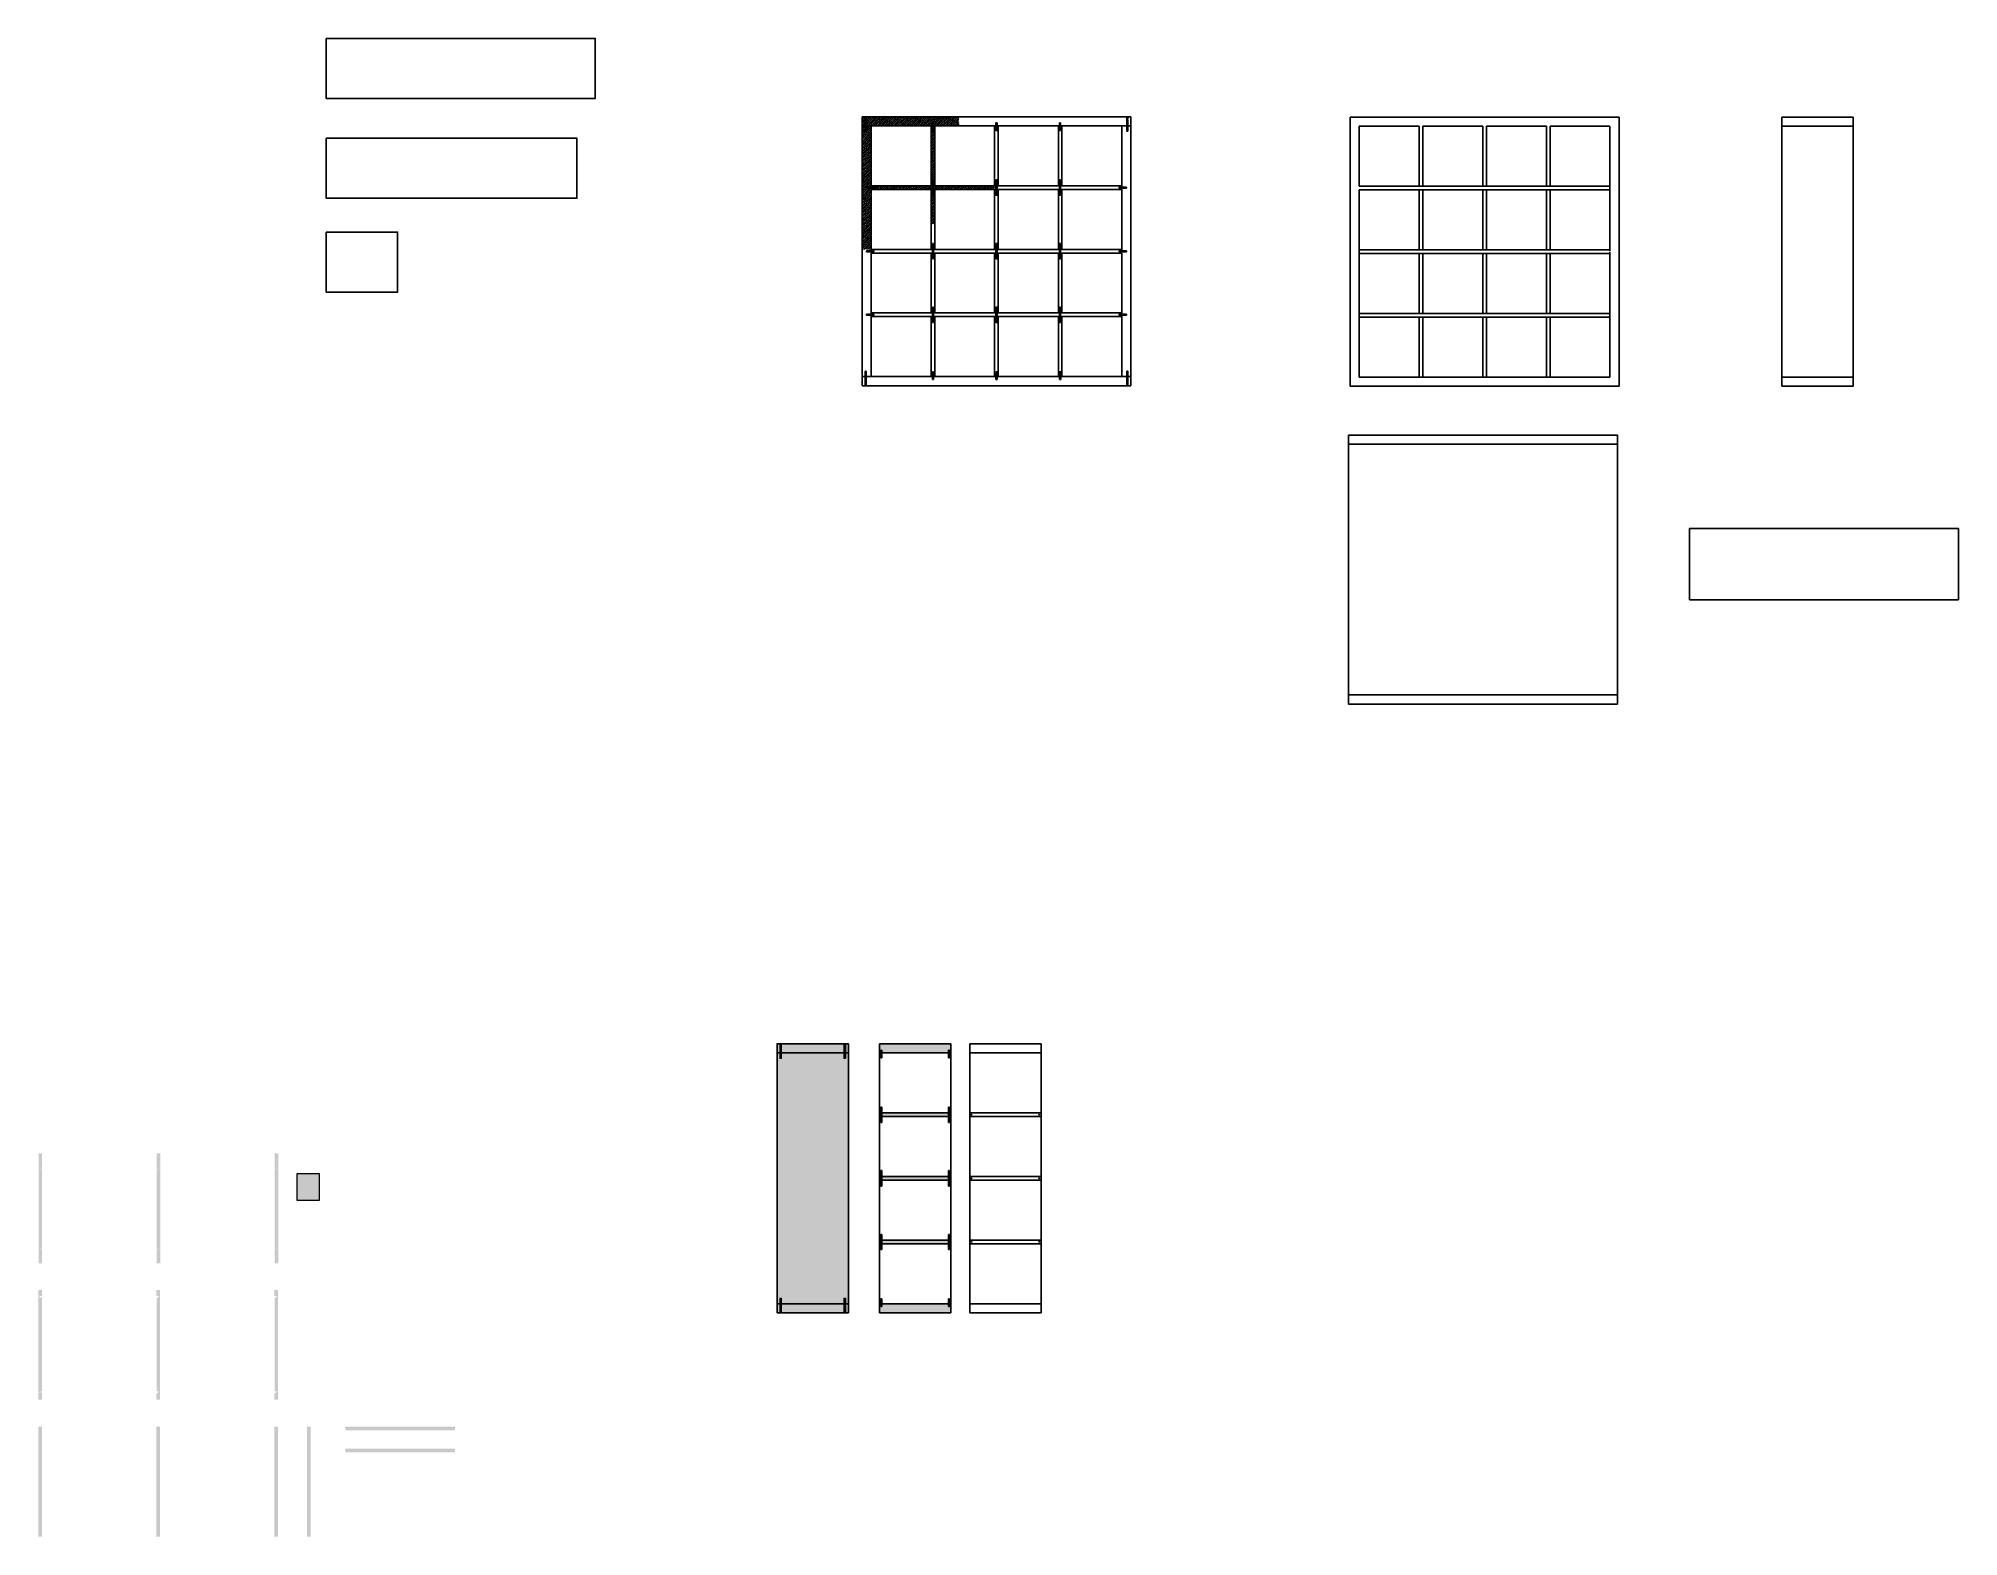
# Model space of a CAD drawing. Header units: millimetres. Extents: x 2154 to 3204, y 2415 to 3234.
import ezdxf

# ---------------------------------------------------------------- set-up
doc = ezdxf.new("R2010")
doc.units = ezdxf.units.MM
doc.linetypes.add('PHANTOM2', pattern=[1.25, 0.625, -0.125, 0.125, -0.125, 0.125, -0.125])
doc.layers.get('DEFPOINTS').update_dxf_attribs({"color": 210})
doc.layers.add('A-ANNO-DIMS', color=3, linetype='Continuous', lineweight=18)
doc.layers.add('A-FURN', color=8, linetype='Continuous', lineweight=18)
doc.layers.add('CAMPITURE', color=252, linetype='Continuous')
doc.layers.add('giunzioni', color=3, linetype='Continuous')

msp = doc.modelspace()

# ---------------------------------------------------------------- hatches: boundary and pattern name
h = msp.add_hatch()
h.set_pattern_fill('JIS_STN_2.5', color=256, scale=0.5)
h.paths.add_polyline_path([(2644.2, 3185.8), (2643.4, 3185.8), (2643.4, 3183.3), (2642.9, 3183.3), (2642.9, 3185.8), (2642.2, 3185.8), (2642.2, 3153.1), (2642.9, 3153.1), (2642.9, 3156.3), (2643.4, 3156.3), (2643.4, 3153.1), (2644.2, 3153.1)])
edge = h.paths.add_edge_path()
edge.add_line((2657.4, 3190.8), (2606.9, 3190.8))
edge.add_line((2606.9, 3190.8), (2606.9, 3190.5))
edge.add_line((2606.9, 3190.5), (2606.7, 3190.5))
edge.add_line((2606.7, 3190.5), (2606.7, 3185.8))
edge.add_line((2606.7, 3185.8), (2642.2, 3185.8))
edge.add_line((2642.2, 3185.8), (2642.9, 3185.8))
edge.add_line((2642.9, 3185.8), (2642.9, 3187.4))
edge.add_line((2642.9, 3187.4), (2643.4, 3187.4))
edge.add_line((2643.4, 3187.4), (2643.4, 3185.8))
edge.add_line((2643.4, 3185.8), (2657.4, 3185.8))
edge.add_line((2657.4, 3185.8), (2657.4, 3190.8))
edge = h.paths.add_edge_path()
edge.add_line((2605.9, 3190.8), (2604.4, 3190.8))
edge.add_line((2604.4, 3190.8), (2604.4, 3185.8))
edge.add_line((2604.4, 3185.8), (2606.1, 3185.8))
edge.add_line((2606.1, 3185.8), (2606.1, 3190.5))
edge.add_line((2606.1, 3190.5), (2605.9, 3190.5))
edge.add_line((2605.9, 3190.5), (2605.9, 3190.8))
h = msp.add_hatch()
h.set_pattern_fill('JIS_STN_2.5', color=256, scale=0.5)
h.paths.add_polyline_path([(2644.2, 3151.1), (2643.4, 3151.1), (2643.4, 3147.9), (2642.9, 3147.9), (2642.9, 3151.1), (2642.2, 3151.1), (2642.2, 3132.1), (2644.2, 3132.1)])
h.paths.add_polyline_path([(2609.4, 3153.1), (2609.4, 3152.4), (2610.9, 3152.4), (2610.9, 3151.8), (2609.4, 3151.8), (2609.4, 3151.1), (2642.9, 3151.1), (2642.9, 3152), (2643.4, 3152), (2643.4, 3151.1), (2676.9, 3151.1), (2676.9, 3153.1), (2643.4, 3153.1), (2643.4, 3152.2), (2642.9, 3152.2), (2642.9, 3153.1)])
h.paths.add_polyline_path([(2604.4, 3185.8), (2606.1, 3185.8), (2606.1, 3182.9), (2606.7, 3182.9), (2606.7, 3185.8), (2609.4, 3185.8), (2609.4, 3152.4), (2606.8, 3152.4), (2606.8, 3151.8), (2609.4, 3151.8), (2609.4, 3135), (2609.4, 3118.3), (2604.4, 3118.3)])
h = msp.add_hatch()
h.set_pattern_fill('JIS_STN_2.5', color=252, scale=0.5)
h.paths.add_polyline_path([(2558, 2542.3), (2559.6, 2542.3), (2559.6, 2545.2), (2560.3, 2545.2), (2560.3, 2542.3), (2594.6, 2542.3), (2594.6, 2545.2), (2595.3, 2545.2), (2595.3, 2542.3), (2597, 2542.3), (2597, 2679.3), (2595.3, 2679.3), (2595.3, 2676.4), (2594.6, 2676.4), (2594.6, 2679.3), (2560.3, 2679.3), (2560.3, 2676.4), (2559.6, 2676.4), (2559.6, 2679.3), (2558, 2679.3)])
h.paths.add_polyline_path([(2595.5, 2684.3), (2597, 2684.3), (2597, 2679.3), (2595.3, 2679.3), (2595.3, 2684), (2595.5, 2684)])
h.paths.add_polyline_path([(2559.4, 2684.3), (2558, 2684.3), (2558, 2679.3), (2559.6, 2679.3), (2559.6, 2684), (2559.4, 2684)])
at = {"layer": 'CAMPITURE', "linetype": 'PHANTOM2'}
h = msp.add_hatch(dxfattribs=at)
h.set_pattern_fill('JIS_STN_2.5', color=252, scale=0.5)
h.paths.add_polyline_path([(2651.6, 2645.5), (2652.2, 2645.5), (2652.2, 2644.6), (2652.9, 2644.6), (2652.9, 2646.6), (2652.2, 2646.6), (2652.2, 2645.7), (2651.6, 2645.7), (2651.6, 2646.6), (2615.2, 2646.6), (2615.2, 2645.7), (2614.6, 2645.7), (2614.6, 2646.6), (2613.9, 2646.6), (2613.9, 2644.6), (2614.6, 2644.6), (2614.6, 2645.5), (2615.2, 2645.5), (2615.2, 2644.6), (2651.6, 2644.6)])
h.paths.add_polyline_path([(2651.6, 2577.1), (2615.2, 2577.1), (2615.2, 2576.2), (2614.6, 2576.2), (2614.6, 2577.1), (2613.9, 2577.1), (2613.9, 2575.1), (2614.6, 2575.1), (2614.6, 2576), (2615.2, 2576), (2615.2, 2575.1), (2651.6, 2575.1), (2651.6, 2576), (2652.2, 2576), (2652.2, 2575.1), (2652.9, 2575.1), (2652.9, 2577.1), (2652.2, 2577.1), (2652.2, 2576.2), (2651.6, 2576.2)])
h.paths.add_polyline_path([(2652.9, 2611.8), (2652.2, 2611.8), (2652.2, 2610.9), (2651.6, 2610.9), (2651.6, 2611.8), (2615.2, 2611.8), (2615.2, 2610.9), (2614.6, 2610.9), (2614.6, 2611.8), (2613.9, 2611.8), (2613.9, 2609.8), (2614.6, 2609.8), (2614.6, 2610.7), (2615.2, 2610.7), (2615.2, 2609.8), (2651.6, 2609.8), (2651.6, 2610.7), (2652.2, 2610.7), (2652.2, 2609.8), (2652.9, 2609.8)])
h.paths.add_polyline_path([(2560.3, 2542.3), (2560.3, 2537.6), (2560.5, 2537.6), (2560.5, 2537.3), (2577.5, 2537.3), (2594.4, 2537.3), (2594.4, 2537.6), (2594.6, 2542.3)])
h.paths.add_polyline_path([(2594.6, 2684), (2594.4, 2684), (2594.4, 2684.3), (2560.5, 2684.3), (2560.5, 2684), (2560.3, 2684), (2560.3, 2679.3), (2594.6, 2679.3)])
h.paths.add_polyline_path([(2652.9, 2684.3), (2613.9, 2684.3), (2613.9, 2679.3), (2614.6, 2679.3), (2614.6, 2680.8), (2615.2, 2680.8), (2615.2, 2679.3), (2651.6, 2679.3), (2651.6, 2680.8), (2652.2, 2680.8), (2652.2, 2679.3), (2652.9, 2679.3)])
h.paths.add_polyline_path([(2559.6, 2542.3), (2558, 2542.3), (2558, 2537.3), (2559.4, 2537.3), (2559.4, 2537.6), (2559.6, 2537.6)])
h.paths.add_polyline_path([(2597, 2542.3), (2595.3, 2542.3), (2595.3, 2537.6), (2595.5, 2537.6), (2595.5, 2537.3), (2597, 2537.3)])
h.paths.add_polyline_path([(2652.9, 2542.3), (2652.2, 2542.3), (2652.2, 2540.8), (2651.6, 2540.8), (2651.6, 2542.3), (2615.2, 2542.3), (2615.2, 2540.8), (2614.6, 2540.8), (2614.6, 2542.3), (2613.9, 2542.3), (2613.9, 2537.3), (2652.9, 2537.3)])
h.paths.add_polyline_path([(2156.3, 2624.4), (2154.3, 2624.4), (2154.3, 2564.4), (2156.3, 2564.4)])
h.paths.add_polyline_path([(2155, 2616.4, -1), (2155.5, 2616.4, -1)], flags=16)
h.paths.add_polyline_path([(2155, 2620.5), (2155.2, 2620.5), (2155.2, 2620.7, 0.370262)], flags=16)
h.paths.add_polyline_path([(2155.2, 2620.2), (2155.2, 2620.4), (2155.3, 2620.7), (2155.3, 2620.5)], flags=16)
h.paths.add_polyline_path([(2155.5, 2572.4, -1), (2155, 2572.4, -1)], flags=16)
h.paths.add_polyline_path([(2155.5, 2568.4), (2155.3, 2568.4), (2155.3, 2568.2, 0.370262)], flags=16)
h.paths.add_polyline_path([(2155.3, 2568.5), (2155.3, 2568.4), (2155.3, 2568.4)], flags=16)
h.paths.add_polyline_path([(2220.8, 2624.4), (2218.8, 2624.4), (2218.8, 2564.4), (2220.8, 2564.4)])
h.paths.add_polyline_path([(2219.5, 2616.4, -1), (2220, 2616.4, -1)], flags=16)
h.paths.add_polyline_path([(2219.5, 2620.5), (2219.7, 2620.5), (2219.7, 2620.7, 0.370262)], flags=16)
h.paths.add_polyline_path([(2219.7, 2620.4), (2219.8, 2620.4), (2219.7, 2620.5)], flags=16)
h.paths.add_polyline_path([(2220, 2572.4, -1), (2219.5, 2572.4, -1)], flags=16)
h.paths.add_polyline_path([(2220, 2568.4), (2219.8, 2568.4), (2219.8, 2568.2, 0.370262)], flags=16)
h.paths.add_polyline_path([(2219.8, 2568.5), (2219.8, 2568.4), (2219.8, 2568.4)], flags=16)
h.paths.add_polyline_path([(2220.7, 2549.8), (2218.7, 2549.8), (2218.7, 2548.8), (2218.7, 2546.7), (2218.9, 2546.7), (2218.9, 2546.5), (2219.4, 2546.5), (2219.4, 2546.7), (2219.6, 2546.7), (2219.6, 2546.6), (2219.9, 2546.6), (2219.9, 2546.7), (2220, 2546.7), (2220, 2545.5), (2219.9, 2545.5), (2219.9, 2546.2), (2219.6, 2546.2), (2219.6, 2545.5), (2219.4, 2545.5), (2219.4, 2545.7), (2218.8, 2545.7), (2218.8, 2545.5), (2218.8, 2494.5), (2218.9, 2494.5), (2218.9, 2494.4), (2219.4, 2494.4), (2219.4, 2494.5), (2219.6, 2494.5), (2219.6, 2494.5), (2219.9, 2494.5), (2219.9, 2494.5), (2220, 2494.5), (2220, 2493.4), (2219.9, 2493.4), (2219.9, 2494.1), (2219.6, 2494.1), (2219.6, 2493.4), (2219.4, 2493.4), (2219.4, 2493.6), (2218.8, 2493.6), (2218.8, 2493.4), (2218.7, 2489.8), (2220.7, 2489.8)])
h.paths.add_polyline_path([(2285.3, 2624.4), (2283.3, 2624.4), (2283.3, 2564.4), (2285.3, 2564.4)])
h.paths.add_polyline_path([(2284.5, 2572.4, -1), (2284, 2572.4, -1)], flags=16)
h.paths.add_polyline_path([(2284.5, 2568.4), (2284.3, 2568.4), (2284.3, 2568.2, 0.370262)], flags=16)
h.paths.add_polyline_path([(2284.3, 2568.5), (2284.3, 2568.4), (2284.3, 2568.4)], flags=16)
h.paths.add_polyline_path([(2284, 2616.4, -1), (2284.5, 2616.4, -1)], flags=16)
h.paths.add_polyline_path([(2284, 2620.5), (2284.2, 2620.5), (2284.2, 2620.7, 0.370262)], flags=16)
h.paths.add_polyline_path([(2285.2, 2549.8), (2283.2, 2549.8), (2283.2, 2546.7), (2283.3, 2546.7), (2283.3, 2546.6), (2283.4, 2546.6), (2283.4, 2546.5), (2283.9, 2546.5), (2283.9, 2546.7), (2284.1, 2546.7), (2284.1, 2546.6), (2284.4, 2546.6), (2284.4, 2546.7), (2284.5, 2546.7), (2284.5, 2545.5), (2284.4, 2545.5), (2284.4, 2546.2), (2284.1, 2546.2), (2284.1, 2545.5), (2283.9, 2545.5), (2283.9, 2545.7), (2283.3, 2545.7), (2283.3, 2545.5), (2283.3, 2494.5), (2283.3, 2494.5), (2283.3, 2494.5), (2283.4, 2494.5), (2283.4, 2494.4), (2283.9, 2494.4), (2283.9, 2494.5), (2284.1, 2494.5), (2284.1, 2494.5), (2284.4, 2494.5), (2284.4, 2494.5), (2284.5, 2494.5), (2284.5, 2493.4), (2284.4, 2493.4), (2284.4, 2494.1), (2284.1, 2494.1), (2284.1, 2493.4), (2283.9, 2493.4), (2283.9, 2493.6), (2283.3, 2493.6), (2283.3, 2493.4), (2283.2, 2489.8), (2285.2, 2489.8)])
h.paths.add_polyline_path([(2156.2, 2549.8), (2154.2, 2549.8), (2154.2, 2545.8), (2154.2, 2489.8), (2156.2, 2489.8)])
h.paths.add_polyline_path([(2155.4, 2545.8), (2155.3, 2545.8), (2155.3, 2545.6, 0.370262)], flags=16)
h.paths.add_polyline_path([(2155.4, 2545.5), (2155.4, 2546.2), (2155.1, 2546.2), (2155.1, 2545.8), (2155.2, 2545.8), (2155.2, 2545.8), (2155.1, 2545.8), (2155.1, 2545.5), (2155, 2545.5), (2155, 2546.7), (2155.1, 2546.7), (2155.1, 2546.6), (2155.4, 2546.6), (2155.4, 2546.7), (2155.5, 2546.7), (2155.5, 2546.5), (2156.1, 2546.5), (2156.1, 2546.6), (2156.2, 2546.6), (2156.2, 2546.7), (2156.2, 2546.7), (2156.2, 2545.5), (2156.2, 2545.5), (2156.2, 2545.7), (2155.5, 2545.7), (2155.5, 2545.5)], flags=16)
h.paths.add_polyline_path([(2155.6, 2494.3), (2156.2, 2494.3), (2156.2, 2494.1), (2155.6, 2494.1), (2155.6, 2494.1), (2156.2, 2494.1), (2156.2, 2494), (2155.6, 2494), (2155.6, 2493.9), (2156.2, 2493.9), (2156.2, 2493.7), (2155.6, 2493.7), (2155.6, 2493.7), (2156.2, 2493.7), (2156.2, 2493.6), (2155.6, 2493.6), (2155.6, 2493.4), (2155.4, 2493.4), (2155.4, 2494.1), (2155.1, 2494.1), (2155.1, 2493.4), (2155, 2493.4), (2155, 2494.5), (2155.1, 2494.5), (2155.1, 2494.5), (2155.4, 2494.5), (2155.4, 2493.4), (2155.6, 2493.4)], flags=16)
h.paths.add_polyline_path([(2156.2, 2475.1), (2154.2, 2475.1), (2154.2, 2471.1), (2154.2, 2415.1), (2156.2, 2415.1)])
h.paths.add_polyline_path([(2220.7, 2475.1), (2218.7, 2475.1), (2218.7, 2474.1), (2218.7, 2415.1), (2219.7, 2415.1), (2220.7, 2415.1)])
h.paths.add_polyline_path([(2285.2, 2475.1), (2283.2, 2475.1), (2283.2, 2415.1), (2285.2, 2415.1)])
h.paths.add_polyline_path([(2303, 2475.1), (2301, 2475.1), (2301, 2415.1), (2303, 2415.1)])
edge = h.paths.add_edge_path()
edge.add_line((2322, 2475.1), (2352, 2475.1))
edge.add_line((2352, 2475.1), (2382, 2475.1))
edge.add_line((2382, 2473.1), (2382, 2475.1))
edge.add_line((2374.1, 2473.1), (2382, 2473.1))
edge.add_line((2370.2, 2473.1), (2373.9, 2473.1))
edge.add_line((2334.2, 2473.1), (2369.9, 2473.1))
edge.add_line((2330.1, 2473.1), (2333.9, 2473.1))
edge.add_line((2322, 2473.1), (2330, 2473.1))
edge.add_line((2322, 2475.1), (2322, 2473.1))
edge = h.paths.add_edge_path()
edge.add_line((2322, 2463.1), (2325.9, 2463.1))
edge.add_line((2322, 2461.1), (2322, 2463.1))
edge.add_line((2322, 2461.1), (2382, 2461.1))
edge.add_line((2382, 2461.1), (2382, 2463.1))
edge.add_line((2378.2, 2463.1), (2382, 2463.1))
edge.add_line((2374.2, 2463.1), (2377.8, 2463.1))
edge.add_line((2330.2, 2463.1), (2373.9, 2463.1))
edge.add_line((2326.2, 2463.1), (2329.9, 2463.1))
h.paths.add_polyline_path([(2295.6, 2613.5), (2307.7, 2613.5), (2307.7, 2598.7), (2295.6, 2598.7)])

# ---------------------------------------------------------------- linework, layer by layer
for p, q in [((2751.4, 3190.8), (2604.4, 3190.8)), ((2604.4, 3190.8), (2604.4, 3151.1)), ((2604.4, 3043.8), (2604.4, 3190.8)), ((2751.4, 3190.8), (2751.4, 3190.8)), ((2751.4, 3190.8), (2751.4, 3151.1)), ((2751.4, 3190.8), (2751.4, 3043.8)), ((3018.2, 3190.6), (2871.2, 3190.6)), ((2871.2, 3190.6), (2871.2, 3150.8)), ((2871.2, 3043.6), (2871.2, 3190.6)), ((3018.2, 3190.6), (3018.2, 3190.6)), ((3018.2, 3190.6), (3018.2, 3150.8)), ((3018.2, 3190.6), (3018.2, 3043.6)), ((3146.1, 3190.6), (3107.1, 3190.6)), ((3107.1, 3190.6), (3107.1, 3043.6)), ((3146.1, 3043.6), (3146.1, 3190.6)), ((2604.4, 3185.8), (2606.1, 3185.8)), ((2606.7, 3185.8), (2642.9, 3185.8)), ((2609.4, 3152.4), (2609.4, 3185.8)), ((2609.4, 3185.8), (2642.2, 3185.8)), ((2642.2, 3185.8), (2642.2, 3153.1)), ((2642.2, 3185.8), (2642.9, 3185.8)), ((2643.4, 3185.8), (2677.6, 3185.8)), ((2643.4, 3185.8), (2644.2, 3185.8)), ((2644.2, 3185.8), (2676.9, 3185.8)), ((2644.2, 3185.8), (2644.2, 3153.1)), ((2676.9, 3185.8), (2677.6, 3185.8)), ((2676.9, 3185.8), (2676.9, 3153.1)), ((2678.2, 3185.8), (2712.4, 3185.8)), ((2678.2, 3185.8), (2678.9, 3185.8)), ((2678.9, 3185.8), (2711.7, 3185.8)), ((2678.9, 3185.8), (2678.9, 3153.1)), ((2711.7, 3185.8), (2712.4, 3185.8)), ((2711.7, 3185.8), (2711.7, 3153.1)), ((2712.9, 3185.8), (2751.4, 3185.8)), ((2712.9, 3185.8), (2713.7, 3185.8)), ((2713.7, 3185.8), (2713.7, 3153.1)), ((2746.4, 3152.4), (2746.4, 3185.8)), ((2876.2, 3152.8), (2876.2, 3185.6)), ((2876.2, 3185.6), (2909, 3185.6)), ((2909, 3185.6), (2909, 3152.8)), ((2911, 3185.6), (2943.7, 3185.6)), ((2911, 3185.6), (2911, 3152.8)), ((2943.7, 3185.6), (2943.7, 3152.8)), ((2945.7, 3185.6), (2978.5, 3185.6)), ((2945.7, 3185.6), (2945.7, 3152.8)), ((2978.5, 3185.6), (2978.5, 3152.8)), ((2980.5, 3185.6), (2980.5, 3152.8)), ((2980.5, 3185.6), (3013.2, 3185.6)), ((3013.2, 3151.5), (3013.2, 3185.6)), ((3146.1, 3185.6), (3107.1, 3185.6)), ((2609.4, 3153.1), (2642.9, 3153.1)), ((2609.4, 3152.4), (2609.4, 3153.1)), ((2609.4, 3151.1), (2609.4, 3151.8)), ((2609.4, 3151.1), (2642.9, 3151.1)), ((2609.4, 3151.1), (2609.4, 3118.3)), ((2642.2, 3118.3), (2642.2, 3151.1)), ((2643.4, 3153.1), (2677.6, 3153.1)), ((2643.4, 3151.1), (2677.6, 3151.1)), ((2644.2, 3118.3), (2644.2, 3151.1)), ((2676.9, 3153.1), (2677.6, 3153.1)), ((2676.9, 3118.3), (2676.9, 3151.1)), ((2678.1, 3153.1), (2712.4, 3153.1)), ((2678.2, 3151.1), (2712.4, 3151.1)), ((2678.9, 3118.3), (2678.9, 3151.1)), ((2711.7, 3118.3), (2711.7, 3151.1)), ((2712.9, 3153.1), (2746.4, 3153.1)), ((2712.9, 3151.1), (2746.4, 3151.1)), ((2713.7, 3118.3), (2713.7, 3151.1)), ((2746.4, 3151.1), (2746.4, 3151.8)), ((2746.4, 3151.1), (2746.4, 3118.3)), ((2876.2, 3152.8), (2909, 3152.8)), ((2876.2, 3152.8), (3013.2, 3152.8)), ((2876.2, 3150.8), (2909, 3150.8)), ((2876.2, 3150.8), (2876.2, 3118.1)), ((2876.2, 3150.8), (3013.2, 3150.8)), ((2909, 3118.1), (2909, 3150.8)), ((2911, 3152.8), (2943.7, 3152.8)), ((2911, 3150.8), (2943.7, 3150.8)), ((2911, 3118.1), (2911, 3150.8)), ((2943.7, 3118.1), (2943.7, 3150.8)), ((2945.7, 3152.8), (2978.5, 3152.8)), ((2945.7, 3150.8), (2978.5, 3150.8)), ((2945.7, 3118.1), (2945.7, 3150.8)), ((2978.5, 3118.1), (2978.5, 3150.8)), ((2980.5, 3152.8), (3013.2, 3152.8)), ((2980.5, 3150.8), (3013.2, 3150.8)), ((2980.5, 3118.1), (2980.5, 3150.8)), ((3013.2, 3150.8), (3013.2, 3151.5)), ((3013.2, 3150.8), (3013.2, 3118.1)), ((2609.4, 3118.3), (2642.9, 3118.3)), ((2609.4, 3117.6), (2609.4, 3118.3)), ((2609.4, 3116.3), (2609.4, 3117)), ((2643.4, 3118.3), (2677.6, 3118.3)), ((2678.2, 3118.3), (2712.4, 3118.3)), ((2712.9, 3118.3), (2746.4, 3118.3)), ((2746.4, 3118.3), (2746.4, 3117.6)), ((2746.4, 3117), (2746.4, 3116.3)), ((2876.2, 3118.1), (2910.3, 3118.1)), ((2876.2, 3116.1), (2876.2, 3118.1)), ((2910.3, 3118.1), (2944.4, 3118.1)), ((2944.4, 3118.1), (2979.8, 3118.1)), ((2979.8, 3118.1), (3013.2, 3118.1)), ((3013.2, 3118.1), (3013.2, 3117.4)), ((2609.4, 3116.3), (2642.9, 3116.3)), ((2609.4, 3116.3), (2609.4, 3083.6)), ((2642.2, 3116.3), (2642.2, 3083.6)), ((2643.4, 3116.3), (2677.6, 3116.3)), ((2644.2, 3116.3), (2644.2, 3083.6)), ((2676.9, 3116.3), (2676.9, 3083.6)), ((2678.2, 3116.3), (2712.4, 3116.3)), ((2678.9, 3116.3), (2678.9, 3083.6)), ((2711.7, 3116.3), (2711.7, 3083.6)), ((2712.9, 3116.3), (2746.4, 3116.3)), ((2713.7, 3116.3), (2713.7, 3083.6)), ((2746.4, 3116.3), (2746.4, 3083.6)), ((2876.2, 3116.1), (2910.3, 3116.1)), ((2876.2, 3116.1), (2876.2, 3083.3)), ((2909, 3116.1), (2909, 3083.3)), ((2910.3, 3116.1), (2945, 3116.1)), ((2911, 3116.1), (2911, 3083.3)), ((2943.7, 3116.1), (2943.7, 3083.3)), ((2945, 3116.1), (2979.8, 3116.1)), ((2945.7, 3116.1), (2945.7, 3083.3)), ((2978.5, 3116.1), (2978.5, 3083.3)), ((2979.8, 3116.1), (3013.2, 3116.1)), ((2980.5, 3116.1), (2980.5, 3083.3)), ((3013.2, 3116.8), (3013.2, 3116.1)), ((3013.2, 3116.1), (3013.2, 3083.3)), ((2609.4, 3083.6), (2642.9, 3083.6)), ((2609.4, 3082.9), (2609.4, 3083.6)), ((2609.4, 3082.3), (2609.4, 3081.6)), ((2609.4, 3081.6), (2642.9, 3081.6)), ((2609.4, 3081.6), (2609.4, 3048.8)), ((2642.2, 3081.6), (2642.2, 3048.8)), ((2643.4, 3083.6), (2677.6, 3083.6)), ((2643.4, 3081.6), (2677.6, 3081.6)), ((2644.2, 3081.6), (2644.2, 3048.8)), ((2676.9, 3081.6), (2676.9, 3048.8)), ((2678.2, 3083.6), (2712.4, 3083.6)), ((2678.2, 3081.6), (2712.4, 3081.6)), ((2678.9, 3081.6), (2678.9, 3048.8)), ((2711.7, 3081.6), (2711.7, 3048.8)), ((2712.9, 3083.6), (2746.4, 3083.6)), ((2712.9, 3081.6), (2746.4, 3081.6)), ((2713.7, 3081.6), (2713.7, 3048.8)), ((2746.4, 3082.9), (2746.4, 3083.6)), ((2746.4, 3082.3), (2746.4, 3081.6)), ((2746.4, 3081.6), (2746.4, 3048.8)), ((2876.2, 3083.3), (2909.7, 3083.3)), ((2876.2, 3082), (2876.2, 3083.3)), ((2876.2, 3082), (2876.2, 3081.3)), ((2876.2, 3081.3), (2909.7, 3081.3)), ((2876.2, 3081.3), (2876.2, 3048.6)), ((2909, 3081.3), (2909, 3048.6)), ((2909.7, 3083.3), (2944.4, 3083.3)), ((2909.7, 3081.3), (2944.4, 3081.3)), ((2911, 3081.3), (2911, 3048.6)), ((2943.7, 3081.3), (2943.7, 3048.6)), ((2944.4, 3083.3), (2979.8, 3083.3)), ((2944.4, 3081.3), (2979.8, 3081.3)), ((2945.7, 3081.3), (2945.7, 3048.6)), ((2978.5, 3081.3), (2978.5, 3048.6)), ((2979.8, 3083.3), (3013.2, 3083.3)), ((2979.8, 3081.3), (3013.2, 3081.3)), ((2980.5, 3081.3), (2980.5, 3048.6)), ((3013.2, 3082), (3013.2, 3083.3)), ((3013.2, 3082), (3013.2, 3081.3)), ((3013.2, 3081.3), (3013.2, 3048.6)), ((2604.4, 3048.8), (2606.2, 3048.8)), ((2604.4, 3043.8), (2751.4, 3043.8)), ((2604.4, 3043.8), (2606.4, 3043.8)), ((2606.7, 3048.8), (2642.9, 3048.8)), ((2642.9, 3048.8), (2642.2, 3048.8)), ((2643.5, 3048.8), (2677.6, 3048.8)), ((2677.6, 3048.8), (2676.9, 3048.8)), ((2678.2, 3048.8), (2712.4, 3048.8)), ((2712.4, 3048.8), (2711.7, 3048.8)), ((2713, 3048.8), (2749.1, 3048.8)), ((2751.4, 3043.8), (2749.4, 3043.8)), ((2749.7, 3048.8), (2751.4, 3048.8)), ((2871.2, 3043.6), (3018.2, 3043.6)), ((2876.2, 3048.6), (3013.2, 3048.6)), ((2909.7, 3048.6), (2909, 3048.6)), ((2910.3, 3048.6), (2944.4, 3048.6)), ((2944.4, 3048.6), (2943.7, 3048.6)), ((2945, 3048.6), (2979.2, 3048.6)), ((2979.2, 3048.6), (2978.5, 3048.6)), ((3018.2, 3043.6), (3016.2, 3043.6)), ((3146.1, 3048.6), (3107.1, 3048.6)), ((3146.1, 3043.6), (3107.1, 3043.6)), ((3107.1, 3043.6), (3146.1, 3043.6)), ((3146.1, 3043.6), (3107.1, 3043.6)), ((2870.3, 3016.9), (2870.3, 3011.9)), ((2870.3, 3011.9), (3017.3, 3011.9)), ((3056.7, 2965.9), (3203.7, 2965.9)), ((3056.7, 2926.9), (3056.7, 2965.9)), ((3129.9, 2965.9), (3056.7, 2965.9)), ((3056.7, 2965.9), (3056.7, 2963.9)), ((3203.7, 2965.9), (3201.7, 2965.9)), ((3203.7, 2965.9), (3203.7, 2926.9)), ((3203.7, 2926.9), (3056.7, 2926.9)), ((2870.3, 2869.9), (2870.3, 2874.9)), ((2870.3, 2874.9), (3017.3, 2874.9)), ((2597, 2684.3), (2558, 2684.3)), ((2558, 2684.3), (2558, 2537.3)), ((2559.6, 2679.3), (2558, 2679.3)), ((2594.6, 2679.3), (2560.3, 2679.3)), ((2597, 2679.3), (2595.3, 2679.3)), ((2597, 2537.3), (2597, 2684.3)), ((2652.9, 2684.3), (2613.9, 2684.3)), ((2613.9, 2684.3), (2613.9, 2537.3)), ((2652.9, 2679.3), (2613.9, 2679.3)), ((2613.9, 2679.3), (2614.9, 2679.3)), ((2613.9, 2679.3), (2614.9, 2679.3)), ((2652.9, 2679.3), (2651.9, 2679.3)), ((2652.9, 2537.3), (2652.9, 2684.3)), ((2702.3, 2684.3), (2663.3, 2684.3)), ((2663.3, 2684.3), (2663.3, 2537.3)), ((2702.3, 2679.3), (2663.3, 2679.3)), ((2702.3, 2537.3), (2702.3, 2684.3)), ((2652.9, 2646.6), (2613.9, 2646.6)), ((2613.9, 2646.6), (2613.9, 2644.6)), ((2702.3, 2646.6), (2663.3, 2646.6)), ((2652.9, 2644.6), (2613.9, 2644.6)), ((2702.3, 2644.6), (2663.3, 2644.6)), ((2652.9, 2611.8), (2613.9, 2611.8)), ((2652.9, 2609.8), (2613.9, 2609.8)), ((2702.3, 2611.8), (2663.3, 2611.8)), ((2702.3, 2609.8), (2663.3, 2609.8)), ((2652.9, 2577.1), (2613.9, 2577.1)), ((2652.9, 2575.1), (2613.9, 2575.1)), ((2702.3, 2577.1), (2663.3, 2577.1)), ((2702.3, 2575.1), (2663.3, 2575.1)), ((2559.6, 2542.3), (2558, 2542.3)), ((2594.6, 2542.3), (2560.3, 2542.3)), ((2597, 2542.3), (2595.3, 2542.3)), ((2652.9, 2542.3), (2613.9, 2542.3)), ((2702.3, 2542.3), (2663.3, 2542.3)), ((2597, 2537.3), (2558, 2537.3)), ((2558, 2537.3), (2597, 2537.3)), ((2597, 2537.3), (2558, 2537.3)), ((2558, 2537.3), (2559, 2537.3)), ((2558, 2537.3), (2577.5, 2537.3)), ((2652.9, 2537.3), (2613.9, 2537.3)), ((2613.9, 2537.3), (2652.9, 2537.3)), ((2652.9, 2537.3), (2613.9, 2537.3)), ((2702.3, 2537.3), (2663.3, 2537.3)), ((2663.3, 2537.3), (2702.3, 2537.3)), ((2702.3, 2537.3), (2663.3, 2537.3))]:
    msp.add_line(p, q)
for points in [[(2311.6, 3233.6), (2311.6, 3200.8), (2458.6, 3200.8), (2458.6, 3233.6), (2311.6, 3233.6)], [(2311.6, 3179), (2311.6, 3146.3), (2448.6, 3146.3), (2448.6, 3179), (2311.6, 3179)], [(2609.4, 3153.1), (2609.4, 3151.1), (2746.4, 3151.1), (2746.4, 3153.1), (2609.4, 3153.1)], [(2311.6, 3127.8), (2311.6, 3095), (2350.6, 3095), (2350.6, 3127.8), (2311.6, 3127.8)], [(2870.3, 3016.9), (3017.3, 3016.9), (3017.3, 2869.9), (2870.3, 2869.9), (2870.3, 3016.9)], [(2559.4, 2684.3), (2558, 2684.3), (2558, 2679.3), (2559.6, 2679.3), (2559.6, 2684), (2559.4, 2684), (2559.4, 2684.3)], [(2558, 2542.3), (2559.6, 2542.3), (2559.6, 2545.2), (2560.3, 2545.2), (2560.3, 2542.3), (2594.6, 2542.3), (2594.6, 2545.2), (2595.3, 2545.2), (2595.3, 2542.3), (2597, 2542.3), (2597, 2679.3), (2595.3, 2679.3), (2595.3, 2676.4), (2594.6, 2676.4), (2594.6, 2679.3), (2560.3, 2679.3), (2560.3, 2676.4), (2559.6, 2676.4), (2559.6, 2679.3), (2558, 2679.3), (2558, 2542.3)], [(2595.5, 2684.3), (2597, 2684.3), (2597, 2679.3), (2595.3, 2679.3), (2595.3, 2684), (2595.5, 2684), (2595.5, 2684.3)], [(2652.9, 2646.6), (2652.9, 2644.6)]]:
    msp.add_lwpolyline(points)
at = {"layer": 'A-ANNO-DIMS'}
for p, q in [((2642.9, 3187.3), (2642.9, 3187.2)), ((2642.9, 3187.3), (2643.4, 3187.3)), ((2643.2, 3187.3), (2642.9, 3187.3)), ((2642.9, 3183.4), (2642.9, 3187.2)), ((2642.9, 3187.2), (2643.4, 3187.2)), ((2642.9, 3183.4), (2642.9, 3183.5)), ((2642.9, 3183.3), (2642.9, 3183.4)), ((2642.9, 3183.4), (2643.4, 3183.4)), ((2643.2, 3183.3), (2642.9, 3183.3)), ((2643, 3187.2), (2643, 3183.5)), ((2643.2, 3183.5), (2643.2, 3187.2)), ((2643.2, 3183.5), (2643.2, 3185.3)), ((2643.2, 3183.3), (2643.4, 3183.3)), ((2643.3, 3187.2), (2643.3, 3183.5)), ((2643.4, 3187.3), (2643.4, 3187.2)), ((2643.4, 3183.4), (2643.4, 3187.2)), ((2643.4, 3183.3), (2643.4, 3183.4)), ((2677.7, 3187.3), (2677.7, 3187.2)), ((2677.7, 3187.3), (2678.1, 3187.3)), ((2677.9, 3187.3), (2677.7, 3187.3)), ((2677.7, 3183.4), (2677.7, 3187.2)), ((2677.7, 3187.2), (2678.1, 3187.2)), ((2677.7, 3183.4), (2677.7, 3183.5)), ((2677.7, 3183.3), (2677.7, 3183.4)), ((2677.7, 3183.4), (2678.1, 3183.4)), ((2677.9, 3183.3), (2677.7, 3183.3)), ((2677.8, 3187.2), (2677.8, 3183.5)), ((2677.9, 3183.5), (2677.9, 3187.2)), ((2677.9, 3183.5), (2677.9, 3185.3)), ((2677.9, 3183.3), (2678.1, 3183.3)), ((2678, 3187.2), (2678, 3183.5)), ((2678.1, 3187.3), (2678.1, 3187.2)), ((2678.1, 3183.4), (2678.1, 3187.2)), ((2678.1, 3183.3), (2678.1, 3183.4)), ((2712.4, 3187.3), (2712.4, 3187.2)), ((2712.4, 3187.3), (2712.9, 3187.3)), ((2712.7, 3187.3), (2712.4, 3187.3)), ((2712.4, 3183.4), (2712.4, 3187.2)), ((2712.4, 3187.2), (2712.9, 3187.2)), ((2712.4, 3183.4), (2712.4, 3183.5)), ((2712.4, 3183.3), (2712.4, 3183.4)), ((2712.4, 3183.4), (2712.9, 3183.4)), ((2712.7, 3183.3), (2712.4, 3183.3)), ((2712.5, 3187.2), (2712.5, 3183.5)), ((2712.7, 3183.5), (2712.7, 3187.2)), ((2712.7, 3183.5), (2712.7, 3185.3)), ((2712.7, 3183.3), (2712.9, 3183.3)), ((2712.8, 3187.2), (2712.8, 3183.5)), ((2712.9, 3187.3), (2712.9, 3187.2)), ((2712.9, 3183.4), (2712.9, 3187.2)), ((2712.9, 3183.3), (2712.9, 3183.4)), ((2606.9, 3152.1), (2606.9, 3152.3)), ((2606.9, 3152.3), (2607, 3152.3)), ((2606.9, 3152.1), (2606.9, 3151.9)), ((2606.9, 3151.9), (2607, 3151.8)), ((2607, 3152.3), (2610.8, 3152.3)), ((2607, 3152.3), (2607, 3151.8)), ((2607, 3152.3), (2607, 3152.3)), ((2610.8, 3152.2), (2607, 3152.2)), ((2607, 3152.1), (2610.8, 3152.1)), ((2607, 3152.1), (2608.9, 3152.1)), ((2610.8, 3151.9), (2607, 3151.9)), ((2607, 3151.8), (2610.8, 3151.8)), ((2610.9, 3152.3), (2610.8, 3152.3)), ((2610.8, 3152.3), (2610.8, 3151.8)), ((2610.9, 3151.9), (2610.8, 3151.8)), ((2610.9, 3152.3), (2610.9, 3151.9)), ((2610.9, 3152.1), (2610.9, 3152.3)), ((2643.2, 3156.2), (2642.9, 3156.2)), ((2642.9, 3156.2), (2642.9, 3156.1)), ((2642.9, 3156.1), (2642.9, 3152.3)), ((2642.9, 3156.1), (2643.4, 3156.1)), ((2642.9, 3156.1), (2642.9, 3156.1)), ((2642.9, 3152.2), (2642.9, 3152.3)), ((2642.9, 3152.3), (2643.4, 3152.3)), ((2642.9, 3152.2), (2643.4, 3152.2)), ((2643.2, 3152.2), (2642.9, 3152.2)), ((2642.9, 3152), (2642.9, 3151.9)), ((2642.9, 3152), (2643.4, 3152)), ((2643.2, 3152), (2642.9, 3152)), ((2642.9, 3148.1), (2642.9, 3151.9)), ((2642.9, 3151.9), (2643.4, 3151.9)), ((2643, 3152.3), (2643, 3156.1)), ((2643, 3151.8), (2643, 3148.1)), ((2643.2, 3156.2), (2643.4, 3156.2)), ((2643.2, 3156.1), (2643.2, 3152.3)), ((2643.2, 3156.1), (2643.2, 3154.2)), ((2643.2, 3148.1), (2643.2, 3151.8)), ((2643.2, 3148.1), (2643.2, 3150)), ((2643.3, 3152.3), (2643.3, 3156.1)), ((2643.3, 3151.8), (2643.3, 3148.1)), ((2643.4, 3156.2), (2643.4, 3156.1)), ((2643.4, 3156.1), (2643.4, 3152.3)), ((2643.4, 3152.2), (2643.4, 3152.3)), ((2643.4, 3152), (2643.4, 3151.9)), ((2643.4, 3148.1), (2643.4, 3151.9)), ((2677.9, 3156.2), (2677.7, 3156.2)), ((2677.7, 3156.2), (2677.7, 3156.1)), ((2677.7, 3156.1), (2677.7, 3152.3)), ((2677.7, 3156.1), (2678.1, 3156.1)), ((2677.7, 3156.1), (2677.7, 3156.1)), ((2677.7, 3152.2), (2677.7, 3152.3)), ((2677.7, 3152.3), (2678.1, 3152.3)), ((2677.7, 3152.2), (2678.1, 3152.2)), ((2677.9, 3152.2), (2677.7, 3152.2)), ((2677.7, 3152), (2677.7, 3151.9)), ((2677.7, 3152), (2678.1, 3152)), ((2677.9, 3152), (2677.7, 3152)), ((2677.7, 3148.1), (2677.7, 3151.9)), ((2677.7, 3151.9), (2678.1, 3151.9)), ((2677.8, 3152.3), (2677.8, 3156.1)), ((2677.8, 3151.8), (2677.8, 3148.1)), ((2677.9, 3156.2), (2678.1, 3156.2)), ((2677.9, 3156.1), (2677.9, 3152.3)), ((2677.9, 3156.1), (2677.9, 3154.2)), ((2677.9, 3148.1), (2677.9, 3151.8)), ((2677.9, 3148.1), (2677.9, 3150)), ((2678, 3152.3), (2678, 3156.1)), ((2678, 3151.8), (2678, 3148.1)), ((2678.1, 3156.2), (2678.1, 3156.1)), ((2678.1, 3156.1), (2678.1, 3152.3)), ((2678.1, 3152.2), (2678.1, 3152.3)), ((2678.1, 3152), (2678.1, 3151.9)), ((2678.1, 3148.1), (2678.1, 3151.9)), ((2712.7, 3156.2), (2712.4, 3156.2)), ((2712.4, 3156.2), (2712.4, 3156.1)), ((2712.4, 3156.1), (2712.4, 3152.3)), ((2712.4, 3156.1), (2712.9, 3156.1)), ((2712.4, 3156.1), (2712.4, 3156.1)), ((2712.4, 3152.2), (2712.4, 3152.3)), ((2712.4, 3152.3), (2712.9, 3152.3)), ((2712.4, 3152.2), (2712.9, 3152.2)), ((2712.7, 3152.2), (2712.4, 3152.2)), ((2712.4, 3152), (2712.4, 3151.9)), ((2712.4, 3152), (2712.9, 3152)), ((2712.7, 3152), (2712.4, 3152)), ((2712.4, 3148.1), (2712.4, 3151.9)), ((2712.4, 3151.9), (2712.9, 3151.9)), ((2712.5, 3152.3), (2712.5, 3156.1)), ((2712.5, 3151.8), (2712.5, 3148.1)), ((2712.7, 3156.2), (2712.9, 3156.2)), ((2712.7, 3156.1), (2712.7, 3152.3)), ((2712.7, 3156.1), (2712.7, 3154.2)), ((2712.7, 3148.1), (2712.7, 3151.8)), ((2712.7, 3148.1), (2712.7, 3150)), ((2712.8, 3152.3), (2712.8, 3156.1)), ((2712.8, 3151.8), (2712.8, 3148.1)), ((2712.9, 3156.2), (2712.9, 3156.1)), ((2712.9, 3156.1), (2712.9, 3152.3)), ((2712.9, 3152.2), (2712.9, 3152.3)), ((2712.9, 3152), (2712.9, 3151.9)), ((2712.9, 3148.1), (2712.9, 3151.9)), ((2744.9, 3152.3), (2745, 3152.3)), ((2744.9, 3152.3), (2744.9, 3151.9)), ((2744.9, 3152.1), (2744.9, 3152.3)), ((2744.9, 3151.9), (2745, 3151.8)), ((2748.8, 3152.3), (2745, 3152.3)), ((2745, 3152.3), (2745, 3151.8)), ((2745, 3152.2), (2748.8, 3152.2)), ((2748.8, 3152.1), (2745, 3152.1)), ((2745, 3151.9), (2748.8, 3151.9)), ((2748.8, 3151.8), (2745, 3151.8)), ((2748.8, 3152.1), (2746.9, 3152.1)), ((2748.9, 3152.3), (2748.8, 3152.3)), ((2748.8, 3152.3), (2748.8, 3151.8)), ((2748.8, 3152.3), (2748.8, 3152.3)), ((2748.9, 3151.9), (2748.8, 3151.8)), ((2748.9, 3152.1), (2748.9, 3152.3)), ((2748.9, 3152.1), (2748.9, 3151.9)), ((2642.9, 3148), (2642.9, 3148.1)), ((2642.9, 3148.1), (2643.4, 3148.1)), ((2642.9, 3148.1), (2642.9, 3148.1)), ((2643.2, 3148), (2642.9, 3148)), ((2643.2, 3148), (2643.4, 3148)), ((2643.4, 3148), (2643.4, 3148.1)), ((2677.7, 3148), (2677.7, 3148.1)), ((2677.7, 3148.1), (2678.1, 3148.1)), ((2677.7, 3148.1), (2677.7, 3148.1)), ((2677.9, 3148), (2677.7, 3148)), ((2677.9, 3148), (2678.1, 3148)), ((2678.1, 3148), (2678.1, 3148.1)), ((2712.4, 3148), (2712.4, 3148.1)), ((2712.4, 3148.1), (2712.9, 3148.1)), ((2712.4, 3148.1), (2712.4, 3148.1)), ((2712.7, 3148), (2712.4, 3148)), ((2712.7, 3148), (2712.9, 3148)), ((2712.9, 3148), (2712.9, 3148.1)), ((2606.9, 3117.5), (2607, 3117.6)), ((2606.9, 3117.3), (2606.9, 3117.5)), ((2606.9, 3117.3), (2606.9, 3117.1)), ((2606.9, 3117.1), (2607, 3117.1)), ((2607, 3117.6), (2610.8, 3117.6)), ((2607, 3117.6), (2607, 3117.1)), ((2607, 3117.6), (2607, 3117.6)), ((2610.8, 3117.5), (2607, 3117.5)), ((2607, 3117.3), (2610.8, 3117.3)), ((2607, 3117.3), (2608.9, 3117.3)), ((2610.8, 3117.2), (2607, 3117.2)), ((2607, 3117.1), (2610.8, 3117.1)), ((2610.9, 3117.5), (2610.8, 3117.6)), ((2610.8, 3117.6), (2610.8, 3117.1)), ((2610.9, 3117.1), (2610.8, 3117.1)), ((2610.9, 3117.5), (2610.9, 3117.1)), ((2610.9, 3117.3), (2610.9, 3117.5)), ((2643.2, 3121.5), (2642.9, 3121.5)), ((2642.9, 3121.5), (2642.9, 3121.4)), ((2642.9, 3121.4), (2642.9, 3117.6)), ((2642.9, 3121.4), (2643.4, 3121.4)), ((2642.9, 3121.4), (2642.9, 3121.3)), ((2642.9, 3117.5), (2642.9, 3117.6)), ((2642.9, 3117.6), (2643.4, 3117.6)), ((2642.9, 3117.5), (2643.4, 3117.5)), ((2643.2, 3117.5), (2642.9, 3117.5)), ((2642.9, 3117.2), (2642.9, 3117.1)), ((2642.9, 3117.2), (2643.4, 3117.2)), ((2643.2, 3117.2), (2642.9, 3117.2)), ((2642.9, 3113.3), (2642.9, 3117.1)), ((2642.9, 3117.1), (2643.4, 3117.1)), ((2643, 3117.6), (2643, 3121.3)), ((2643, 3117.1), (2643, 3113.3)), ((2643.2, 3121.5), (2643.4, 3121.5)), ((2643.2, 3121.3), (2643.2, 3117.6)), ((2643.2, 3121.3), (2643.2, 3119.5)), ((2643.2, 3113.3), (2643.2, 3117.1)), ((2643.3, 3117.6), (2643.3, 3121.3)), ((2643.3, 3117.1), (2643.3, 3113.3)), ((2643.4, 3121.5), (2643.4, 3121.4)), ((2643.4, 3121.4), (2643.4, 3117.6)), ((2643.4, 3117.5), (2643.4, 3117.6)), ((2643.4, 3117.2), (2643.4, 3117.1)), ((2643.4, 3113.3), (2643.4, 3117.1)), ((2677.9, 3121.5), (2677.7, 3121.5)), ((2677.7, 3121.5), (2677.7, 3121.4)), ((2677.7, 3121.4), (2677.7, 3117.6)), ((2677.7, 3121.4), (2678.1, 3121.4)), ((2677.7, 3121.4), (2677.7, 3121.3)), ((2677.7, 3117.5), (2677.7, 3117.6)), ((2677.7, 3117.6), (2678.1, 3117.6)), ((2677.7, 3117.5), (2678.1, 3117.5)), ((2677.9, 3117.5), (2677.7, 3117.5)), ((2677.7, 3117.2), (2677.7, 3117.1)), ((2677.7, 3117.2), (2678.1, 3117.2)), ((2677.9, 3117.2), (2677.7, 3117.2)), ((2677.7, 3113.3), (2677.7, 3117.1)), ((2677.7, 3117.1), (2678.1, 3117.1)), ((2677.8, 3117.6), (2677.8, 3121.3)), ((2677.8, 3117.1), (2677.8, 3113.3)), ((2677.9, 3121.5), (2678.1, 3121.5)), ((2677.9, 3121.3), (2677.9, 3117.6)), ((2677.9, 3121.3), (2677.9, 3119.5)), ((2677.9, 3113.3), (2677.9, 3117.1)), ((2678, 3117.6), (2678, 3121.3)), ((2678, 3117.1), (2678, 3113.3)), ((2678.1, 3121.5), (2678.1, 3121.4)), ((2678.1, 3121.4), (2678.1, 3117.6)), ((2678.1, 3117.5), (2678.1, 3117.6)), ((2678.1, 3117.2), (2678.1, 3117.1)), ((2678.1, 3113.3), (2678.1, 3117.1)), ((2712.7, 3121.5), (2712.4, 3121.5)), ((2712.4, 3121.5), (2712.4, 3121.4)), ((2712.4, 3121.4), (2712.4, 3117.6)), ((2712.4, 3121.4), (2712.9, 3121.4)), ((2712.4, 3121.4), (2712.4, 3121.3)), ((2712.4, 3117.5), (2712.4, 3117.6)), ((2712.4, 3117.6), (2712.9, 3117.6)), ((2712.4, 3117.5), (2712.9, 3117.5)), ((2712.7, 3117.5), (2712.4, 3117.5)), ((2712.4, 3117.2), (2712.4, 3117.1)), ((2712.4, 3117.2), (2712.9, 3117.2)), ((2712.7, 3117.2), (2712.4, 3117.2)), ((2712.4, 3113.3), (2712.4, 3117.1)), ((2712.4, 3117.1), (2712.9, 3117.1)), ((2712.5, 3117.6), (2712.5, 3121.3)), ((2712.5, 3117.1), (2712.5, 3113.3)), ((2712.7, 3121.5), (2712.9, 3121.5)), ((2712.7, 3121.3), (2712.7, 3117.6)), ((2712.7, 3121.3), (2712.7, 3119.5)), ((2712.7, 3113.3), (2712.7, 3117.1)), ((2712.8, 3117.6), (2712.8, 3121.3)), ((2712.8, 3117.1), (2712.8, 3113.3)), ((2712.9, 3121.5), (2712.9, 3121.4)), ((2712.9, 3121.4), (2712.9, 3117.6)), ((2712.9, 3117.5), (2712.9, 3117.6)), ((2712.9, 3117.2), (2712.9, 3117.1)), ((2712.9, 3113.3), (2712.9, 3117.1)), ((2744.9, 3117.5), (2745, 3117.6)), ((2744.9, 3117.5), (2744.9, 3117.1)), ((2744.9, 3117.3), (2744.9, 3117.5)), ((2744.9, 3117.1), (2745, 3117.1)), ((2748.8, 3117.6), (2745, 3117.6)), ((2745, 3117.6), (2745, 3117.1)), ((2745, 3117.5), (2748.8, 3117.5)), ((2748.8, 3117.3), (2745, 3117.3)), ((2745, 3117.2), (2748.8, 3117.2)), ((2748.8, 3117.1), (2745, 3117.1)), ((2748.8, 3117.3), (2746.9, 3117.3)), ((2748.9, 3117.5), (2748.8, 3117.6)), ((2748.8, 3117.6), (2748.8, 3117.1)), ((2748.8, 3117.6), (2748.8, 3117.6)), ((2748.9, 3117.1), (2748.8, 3117.1)), ((2748.9, 3117.3), (2748.9, 3117.5)), ((2748.9, 3117.3), (2748.9, 3117.1)), ((2642.9, 3113.2), (2642.9, 3113.3)), ((2642.9, 3113.3), (2643.4, 3113.3)), ((2642.9, 3113.3), (2642.9, 3113.3)), ((2643.2, 3113.2), (2642.9, 3113.2)), ((2643.2, 3113.3), (2643.2, 3115.2)), ((2643.2, 3113.2), (2643.4, 3113.2)), ((2643.4, 3113.2), (2643.4, 3113.3)), ((2677.7, 3113.2), (2677.7, 3113.3)), ((2677.7, 3113.3), (2678.1, 3113.3)), ((2677.7, 3113.3), (2677.7, 3113.3)), ((2677.9, 3113.2), (2677.7, 3113.2)), ((2677.9, 3113.3), (2677.9, 3115.2)), ((2677.9, 3113.2), (2678.1, 3113.2)), ((2678.1, 3113.2), (2678.1, 3113.3)), ((2712.4, 3113.2), (2712.4, 3113.3)), ((2712.4, 3113.3), (2712.9, 3113.3)), ((2712.4, 3113.3), (2712.4, 3113.3)), ((2712.7, 3113.2), (2712.4, 3113.2)), ((2712.7, 3113.3), (2712.7, 3115.2)), ((2712.7, 3113.2), (2712.9, 3113.2)), ((2712.9, 3113.2), (2712.9, 3113.3)), ((2643.2, 3086.7), (2642.9, 3086.7)), ((2642.9, 3086.7), (2642.9, 3086.6)), ((2642.9, 3086.6), (2642.9, 3082.8)), ((2642.9, 3086.6), (2643.4, 3086.6)), ((2642.9, 3086.6), (2642.9, 3086.6)), ((2643, 3082.8), (2643, 3086.6)), ((2643.2, 3086.7), (2643.4, 3086.7)), ((2643.2, 3086.6), (2643.2, 3082.8)), ((2643.2, 3086.6), (2643.2, 3084.7)), ((2643.3, 3082.8), (2643.3, 3086.6)), ((2643.4, 3086.7), (2643.4, 3086.6)), ((2643.4, 3086.6), (2643.4, 3082.8)), ((2677.9, 3086.7), (2677.7, 3086.7)), ((2677.7, 3086.7), (2677.7, 3086.6)), ((2677.7, 3086.6), (2677.7, 3082.8)), ((2677.7, 3086.6), (2678.1, 3086.6)), ((2677.7, 3086.6), (2677.7, 3086.6)), ((2677.8, 3082.8), (2677.8, 3086.6)), ((2677.9, 3086.7), (2678.1, 3086.7)), ((2677.9, 3086.6), (2677.9, 3082.8)), ((2677.9, 3086.6), (2677.9, 3084.7)), ((2678, 3082.8), (2678, 3086.6)), ((2678.1, 3086.7), (2678.1, 3086.6)), ((2678.1, 3086.6), (2678.1, 3082.8)), ((2712.7, 3086.7), (2712.4, 3086.7)), ((2712.4, 3086.7), (2712.4, 3086.6)), ((2712.4, 3086.6), (2712.4, 3082.8)), ((2712.4, 3086.6), (2712.9, 3086.6)), ((2712.4, 3086.6), (2712.4, 3086.6)), ((2712.5, 3082.8), (2712.5, 3086.6)), ((2712.7, 3086.7), (2712.9, 3086.7)), ((2712.7, 3086.6), (2712.7, 3082.8)), ((2712.7, 3086.6), (2712.7, 3084.7)), ((2712.8, 3082.8), (2712.8, 3086.6)), ((2712.9, 3086.7), (2712.9, 3086.6)), ((2712.9, 3086.6), (2712.9, 3082.8)), ((2606.9, 3082.6), (2606.9, 3082.8)), ((2606.9, 3082.8), (2607, 3082.8)), ((2606.9, 3082.6), (2606.9, 3082.4)), ((2606.9, 3082.4), (2607, 3082.3)), ((2607, 3082.8), (2610.8, 3082.8)), ((2607, 3082.8), (2607, 3082.3)), ((2607, 3082.8), (2607, 3082.8)), ((2610.8, 3082.7), (2607, 3082.7)), ((2607, 3082.6), (2610.8, 3082.6)), ((2607, 3082.6), (2608.9, 3082.6)), ((2610.8, 3082.4), (2607, 3082.4)), ((2607, 3082.3), (2610.8, 3082.3)), ((2610.9, 3082.8), (2610.8, 3082.8)), ((2610.8, 3082.8), (2610.8, 3082.3)), ((2610.9, 3082.4), (2610.8, 3082.3)), ((2610.9, 3082.8), (2610.9, 3082.4)), ((2610.9, 3082.6), (2610.9, 3082.8)), ((2642.9, 3082.7), (2642.9, 3082.8)), ((2642.9, 3082.8), (2643.4, 3082.8)), ((2642.9, 3082.7), (2643.4, 3082.7)), ((2643.2, 3082.7), (2642.9, 3082.7)), ((2642.9, 3082.5), (2642.9, 3082.4)), ((2642.9, 3082.5), (2643.4, 3082.5)), ((2643.2, 3082.5), (2642.9, 3082.5)), ((2642.9, 3078.6), (2642.9, 3082.4)), ((2642.9, 3082.4), (2643.4, 3082.4)), ((2642.9, 3078.5), (2642.9, 3078.6)), ((2642.9, 3078.6), (2643.4, 3078.6)), ((2642.9, 3078.6), (2642.9, 3078.6)), ((2643.2, 3078.5), (2642.9, 3078.5)), ((2643, 3082.3), (2643, 3078.6)), ((2643.2, 3078.6), (2643.2, 3082.3)), ((2643.2, 3078.6), (2643.2, 3080.5)), ((2643.2, 3078.5), (2643.4, 3078.5)), ((2643.3, 3082.3), (2643.3, 3078.6)), ((2643.4, 3082.7), (2643.4, 3082.8)), ((2643.4, 3082.5), (2643.4, 3082.4)), ((2643.4, 3078.6), (2643.4, 3082.4)), ((2643.4, 3078.5), (2643.4, 3078.6)), ((2677.7, 3082.7), (2677.7, 3082.8)), ((2677.7, 3082.8), (2678.1, 3082.8)), ((2677.7, 3082.7), (2678.1, 3082.7)), ((2677.9, 3082.7), (2677.7, 3082.7)), ((2677.7, 3082.5), (2677.7, 3082.4)), ((2677.7, 3082.5), (2678.1, 3082.5)), ((2677.9, 3082.5), (2677.7, 3082.5)), ((2677.7, 3078.6), (2677.7, 3082.4)), ((2677.7, 3082.4), (2678.1, 3082.4)), ((2677.7, 3078.5), (2677.7, 3078.6)), ((2677.7, 3078.6), (2678.1, 3078.6)), ((2677.7, 3078.6), (2677.7, 3078.6)), ((2677.9, 3078.5), (2677.7, 3078.5)), ((2677.8, 3082.3), (2677.8, 3078.6)), ((2677.9, 3078.6), (2677.9, 3082.3)), ((2677.9, 3078.6), (2677.9, 3080.5)), ((2677.9, 3078.5), (2678.1, 3078.5)), ((2678, 3082.3), (2678, 3078.6)), ((2678.1, 3082.7), (2678.1, 3082.8)), ((2678.1, 3082.5), (2678.1, 3082.4)), ((2678.1, 3078.6), (2678.1, 3082.4)), ((2678.1, 3078.5), (2678.1, 3078.6)), ((2712.4, 3082.7), (2712.4, 3082.8)), ((2712.4, 3082.8), (2712.9, 3082.8)), ((2712.4, 3082.7), (2712.9, 3082.7)), ((2712.7, 3082.7), (2712.4, 3082.7)), ((2712.4, 3082.5), (2712.4, 3082.4)), ((2712.4, 3082.5), (2712.9, 3082.5)), ((2712.7, 3082.5), (2712.4, 3082.5)), ((2712.4, 3078.6), (2712.4, 3082.4)), ((2712.4, 3082.4), (2712.9, 3082.4)), ((2712.4, 3078.5), (2712.4, 3078.6)), ((2712.4, 3078.6), (2712.9, 3078.6)), ((2712.4, 3078.6), (2712.4, 3078.6)), ((2712.7, 3078.5), (2712.4, 3078.5)), ((2712.5, 3082.3), (2712.5, 3078.6)), ((2712.7, 3078.6), (2712.7, 3082.3)), ((2712.7, 3078.6), (2712.7, 3080.5)), ((2712.7, 3078.5), (2712.9, 3078.5)), ((2712.8, 3082.3), (2712.8, 3078.6)), ((2712.9, 3082.7), (2712.9, 3082.8)), ((2712.9, 3082.5), (2712.9, 3082.4)), ((2712.9, 3078.6), (2712.9, 3082.4)), ((2712.9, 3078.5), (2712.9, 3078.6)), ((2744.9, 3082.8), (2745, 3082.8)), ((2744.9, 3082.8), (2744.9, 3082.4)), ((2744.9, 3082.6), (2744.9, 3082.8)), ((2744.9, 3082.4), (2745, 3082.3)), ((2748.8, 3082.8), (2745, 3082.8)), ((2745, 3082.8), (2745, 3082.3)), ((2745, 3082.7), (2748.8, 3082.7)), ((2748.8, 3082.6), (2745, 3082.6)), ((2745, 3082.4), (2748.8, 3082.4)), ((2748.8, 3082.3), (2745, 3082.3)), ((2748.8, 3082.6), (2746.9, 3082.6)), ((2748.9, 3082.8), (2748.8, 3082.8)), ((2748.8, 3082.8), (2748.8, 3082.3)), ((2748.8, 3082.8), (2748.8, 3082.8)), ((2748.9, 3082.4), (2748.8, 3082.3)), ((2748.9, 3082.6), (2748.9, 3082.8)), ((2748.9, 3082.6), (2748.9, 3082.4)), ((2909.7, 3078.3), (2909.7, 3078.3)), ((2643.2, 3051.3), (2642.9, 3051.3)), ((2642.9, 3051.3), (2642.9, 3051.2)), ((2642.9, 3051.2), (2642.9, 3047.4)), ((2643.4, 3051.2), (2642.9, 3051.2)), ((2642.9, 3047.3), (2642.9, 3047.4)), ((2643.4, 3047.4), (2642.9, 3047.4)), ((2643.4, 3047.3), (2642.9, 3047.3)), ((2643, 3047.5), (2643, 3051.2)), ((2643.2, 3051.3), (2643.4, 3051.3)), ((2643.2, 3051.2), (2643.2, 3047.5)), ((2643.2, 3051.2), (2643.2, 3049.3)), ((2643.2, 3047.3), (2643.4, 3047.3)), ((2643.3, 3047.5), (2643.3, 3051.2)), ((2643.4, 3051.3), (2643.4, 3051.2)), ((2643.4, 3051.2), (2643.4, 3047.4)), ((2643.4, 3051.2), (2643.4, 3051.2)), ((2643.4, 3047.3), (2643.4, 3047.4)), ((2677.9, 3051.3), (2677.7, 3051.3)), ((2677.7, 3051.3), (2677.7, 3051.2)), ((2677.7, 3051.2), (2677.7, 3047.4)), ((2678.1, 3051.2), (2677.7, 3051.2)), ((2677.7, 3047.3), (2677.7, 3047.4)), ((2678.1, 3047.4), (2677.7, 3047.4)), ((2678.1, 3047.3), (2677.7, 3047.3)), ((2677.8, 3047.5), (2677.8, 3051.2)), ((2677.9, 3051.3), (2678.1, 3051.3)), ((2677.9, 3051.2), (2677.9, 3047.5)), ((2677.9, 3051.2), (2677.9, 3049.3)), ((2677.9, 3047.3), (2678.1, 3047.3)), ((2678, 3047.5), (2678, 3051.2)), ((2678.1, 3051.3), (2678.1, 3051.2)), ((2678.1, 3051.2), (2678.1, 3047.4)), ((2678.1, 3051.2), (2678.1, 3051.2)), ((2678.1, 3047.3), (2678.1, 3047.4)), ((2712.7, 3051.3), (2712.4, 3051.3)), ((2712.4, 3051.3), (2712.4, 3051.2)), ((2712.4, 3051.2), (2712.4, 3047.4)), ((2712.9, 3051.2), (2712.4, 3051.2)), ((2712.4, 3047.3), (2712.4, 3047.4)), ((2712.9, 3047.4), (2712.4, 3047.4)), ((2712.9, 3047.3), (2712.4, 3047.3)), ((2712.5, 3047.5), (2712.5, 3051.2)), ((2712.7, 3051.3), (2712.9, 3051.3)), ((2712.7, 3051.2), (2712.7, 3047.5)), ((2712.7, 3051.2), (2712.7, 3049.3)), ((2712.7, 3047.3), (2712.9, 3047.3)), ((2712.8, 3047.5), (2712.8, 3051.2)), ((2712.9, 3051.3), (2712.9, 3051.2)), ((2712.9, 3051.2), (2712.9, 3047.4)), ((2712.9, 3051.2), (2712.9, 3051.2)), ((2712.9, 3047.3), (2712.9, 3047.4)), ((3056.7, 2965.9), (3056.7, 2963.9)), ((3056.7, 2965.9), (3094.5, 2965.9)), ((3056.7, 2965.9), (3095.5, 2965.9)), ((2614.7, 2680.8), (2614.7, 2680.7)), ((2615.1, 2680.8), (2614.7, 2680.8)), ((2614.7, 2676.9), (2614.7, 2680.7)), ((2615.2, 2680.7), (2614.7, 2680.7)), ((2614.7, 2676.8), (2614.7, 2676.9)), ((2615.2, 2676.9), (2614.7, 2676.9)), ((2614.9, 2676.8), (2614.7, 2676.8)), ((2614.8, 2680.7), (2614.8, 2676.9)), ((2614.9, 2680.8), (2615.1, 2680.8)), ((2614.9, 2676.9), (2614.9, 2680.7)), ((2614.9, 2676.9), (2614.9, 2678.8)), ((2614.9, 2676.8), (2615.1, 2676.8)), ((2615.1, 2680.8), (2615.2, 2680.7)), ((2615.1, 2680.7), (2615.1, 2676.9)), ((2615.1, 2676.8), (2615.2, 2676.9)), ((2615.2, 2676.9), (2615.2, 2680.7)), ((2615.2, 2676.9), (2615.2, 2676.9)), ((2651.7, 2680.8), (2651.7, 2680.7)), ((2651.7, 2680.8), (2652.1, 2680.8)), ((2651.9, 2680.8), (2651.7, 2680.8)), ((2651.7, 2676.9), (2651.7, 2680.7)), ((2651.7, 2680.7), (2652.2, 2680.7)), ((2651.7, 2676.8), (2651.7, 2676.9)), ((2651.7, 2676.9), (2652.2, 2676.9)), ((2651.7, 2676.9), (2651.7, 2676.9)), ((2651.9, 2676.8), (2651.7, 2676.8)), ((2651.8, 2680.7), (2651.8, 2676.9)), ((2651.9, 2676.9), (2651.9, 2680.7)), ((2651.9, 2676.9), (2651.9, 2678.8)), ((2651.9, 2676.8), (2652.1, 2676.8)), ((2652.1, 2680.8), (2652.2, 2680.7)), ((2652.1, 2680.7), (2652.1, 2676.9)), ((2652.1, 2676.8), (2652.2, 2676.9)), ((2652.2, 2676.9), (2652.2, 2680.7)), ((2614.9, 2649.7), (2614.7, 2649.7)), ((2614.7, 2649.7), (2614.7, 2649.6)), ((2614.7, 2649.6), (2614.7, 2645.8)), ((2615.2, 2649.6), (2614.7, 2649.6)), ((2614.7, 2645.7), (2614.7, 2645.8)), ((2615.2, 2645.8), (2614.7, 2645.8)), ((2615.1, 2645.7), (2614.7, 2645.7)), ((2614.7, 2645.4), (2614.7, 2645.3)), ((2615.1, 2645.4), (2614.7, 2645.4)), ((2614.7, 2641.5), (2614.7, 2645.3)), ((2615.2, 2645.3), (2614.7, 2645.3)), ((2614.8, 2645.8), (2614.8, 2649.6)), ((2614.8, 2645.3), (2614.8, 2641.6)), ((2614.9, 2649.7), (2615.1, 2649.7)), ((2614.9, 2649.6), (2614.9, 2645.8)), ((2614.9, 2649.6), (2614.9, 2647.7)), ((2614.9, 2645.7), (2615.1, 2645.7)), ((2614.9, 2645.4), (2615.1, 2645.4)), ((2614.9, 2641.6), (2614.9, 2645.3)), ((2615.1, 2649.7), (2615.2, 2649.6)), ((2615.1, 2645.8), (2615.1, 2649.6)), ((2615.1, 2645.7), (2615.2, 2645.8)), ((2615.1, 2645.4), (2615.2, 2645.3)), ((2615.1, 2645.3), (2615.1, 2641.6)), ((2615.2, 2649.6), (2615.2, 2645.8)), ((2615.2, 2649.6), (2615.2, 2649.6)), ((2615.2, 2641.5), (2615.2, 2645.3)), ((2651.9, 2649.7), (2651.7, 2649.7)), ((2651.7, 2649.7), (2651.7, 2649.6)), ((2651.7, 2649.6), (2651.7, 2645.8)), ((2651.7, 2649.6), (2652.2, 2649.6)), ((2651.7, 2649.6), (2651.7, 2649.6)), ((2651.7, 2645.7), (2651.7, 2645.8)), ((2651.7, 2645.8), (2652.2, 2645.8)), ((2651.7, 2645.7), (2652.1, 2645.7)), ((2651.9, 2645.7), (2651.7, 2645.7)), ((2651.7, 2645.4), (2651.7, 2645.3)), ((2651.7, 2645.4), (2652.1, 2645.4)), ((2651.9, 2645.4), (2651.7, 2645.4)), ((2651.7, 2641.5), (2651.7, 2645.3)), ((2651.7, 2645.3), (2652.2, 2645.3)), ((2651.8, 2645.8), (2651.8, 2649.6)), ((2651.8, 2645.3), (2651.8, 2641.6)), ((2651.9, 2649.7), (2652.1, 2649.7)), ((2651.9, 2649.6), (2651.9, 2645.8)), ((2651.9, 2649.6), (2651.9, 2647.7)), ((2651.9, 2641.6), (2651.9, 2645.3)), ((2652.1, 2649.7), (2652.2, 2649.6)), ((2652.1, 2645.8), (2652.1, 2649.6)), ((2652.1, 2645.7), (2652.2, 2645.8)), ((2652.1, 2645.4), (2652.2, 2645.3)), ((2652.1, 2645.3), (2652.1, 2641.6)), ((2652.2, 2649.6), (2652.2, 2645.8)), ((2652.2, 2641.5), (2652.2, 2645.3)), ((2614.7, 2641.4), (2614.7, 2641.5)), ((2615.2, 2641.5), (2614.7, 2641.5)), ((2614.9, 2641.4), (2614.7, 2641.4)), ((2614.9, 2641.6), (2614.9, 2643.4)), ((2614.9, 2641.4), (2615.1, 2641.4)), ((2615.1, 2641.4), (2615.2, 2641.5)), ((2615.2, 2641.5), (2615.2, 2641.6)), ((2651.7, 2641.5), (2651.7, 2641.6)), ((2651.7, 2641.4), (2651.7, 2641.5)), ((2651.7, 2641.5), (2652.2, 2641.5)), ((2651.9, 2641.4), (2651.7, 2641.4)), ((2651.9, 2641.6), (2651.9, 2643.4)), ((2651.9, 2641.4), (2652.1, 2641.4)), ((2652.1, 2641.4), (2652.2, 2641.5)), ((2614.9, 2614.9), (2614.7, 2614.9)), ((2614.7, 2614.9), (2614.7, 2614.8)), ((2614.7, 2614.8), (2614.7, 2611)), ((2615.2, 2614.8), (2614.7, 2614.8)), ((2614.8, 2611.1), (2614.8, 2614.8)), ((2614.9, 2614.9), (2615.1, 2614.9)), ((2614.9, 2614.8), (2614.9, 2611.1)), ((2614.9, 2614.8), (2614.9, 2612.9)), ((2615.1, 2614.9), (2615.2, 2614.8)), ((2615.1, 2611.1), (2615.1, 2614.8)), ((2615.2, 2614.8), (2615.2, 2611)), ((2615.2, 2614.8), (2615.2, 2614.8)), ((2651.9, 2614.9), (2651.7, 2614.9)), ((2651.7, 2614.9), (2651.7, 2614.8)), ((2651.7, 2614.8), (2651.7, 2611)), ((2651.7, 2614.8), (2652.2, 2614.8)), ((2651.7, 2614.8), (2651.7, 2614.8)), ((2651.8, 2611.1), (2651.8, 2614.8)), ((2651.9, 2614.9), (2652.1, 2614.9)), ((2651.9, 2614.8), (2651.9, 2611.1)), ((2651.9, 2614.8), (2651.9, 2612.9)), ((2652.1, 2614.9), (2652.2, 2614.8)), ((2652.1, 2611.1), (2652.1, 2614.8)), ((2652.2, 2614.8), (2652.2, 2611)), ((2614.7, 2610.9), (2614.7, 2611)), ((2615.2, 2611), (2614.7, 2611)), ((2615.1, 2610.9), (2614.7, 2610.9)), ((2614.7, 2610.7), (2614.7, 2610.6)), ((2615.1, 2610.7), (2614.7, 2610.7)), ((2614.7, 2606.8), (2614.7, 2610.6)), ((2615.2, 2610.6), (2614.7, 2610.6)), ((2614.7, 2606.7), (2614.7, 2606.8)), ((2615.2, 2606.8), (2614.7, 2606.8)), ((2614.9, 2606.7), (2614.7, 2606.7)), ((2614.8, 2610.6), (2614.8, 2606.8)), ((2614.9, 2610.9), (2615.1, 2610.9)), ((2614.9, 2610.7), (2615.1, 2610.7)), ((2614.9, 2606.8), (2614.9, 2610.6)), ((2614.9, 2606.8), (2614.9, 2608.7)), ((2614.9, 2606.7), (2615.1, 2606.7)), ((2615.1, 2610.9), (2615.2, 2611)), ((2615.1, 2610.7), (2615.2, 2610.6)), ((2615.1, 2610.6), (2615.1, 2606.8)), ((2615.1, 2606.7), (2615.2, 2606.8)), ((2615.2, 2606.8), (2615.2, 2610.6)), ((2615.2, 2606.8), (2615.2, 2606.8)), ((2651.7, 2610.9), (2651.7, 2611)), ((2651.7, 2611), (2652.2, 2611)), ((2651.7, 2610.9), (2652.1, 2610.9)), ((2651.9, 2610.9), (2651.7, 2610.9)), ((2651.7, 2610.7), (2651.7, 2610.6)), ((2651.7, 2610.7), (2652.1, 2610.7)), ((2651.9, 2610.7), (2651.7, 2610.7)), ((2651.7, 2606.8), (2651.7, 2610.6)), ((2651.7, 2610.6), (2652.2, 2610.6)), ((2651.7, 2606.7), (2651.7, 2606.8)), ((2651.7, 2606.8), (2652.2, 2606.8)), ((2651.7, 2606.8), (2651.7, 2606.8)), ((2651.9, 2606.7), (2651.7, 2606.7)), ((2651.8, 2610.6), (2651.8, 2606.8)), ((2651.9, 2606.8), (2651.9, 2610.6)), ((2651.9, 2606.8), (2651.9, 2608.7)), ((2651.9, 2606.7), (2652.1, 2606.7)), ((2652.1, 2610.9), (2652.2, 2611)), ((2652.1, 2610.7), (2652.2, 2610.6)), ((2652.1, 2610.6), (2652.1, 2606.8)), ((2652.1, 2606.7), (2652.2, 2606.8)), ((2652.2, 2606.8), (2652.2, 2610.6)), ((2614.9, 2580.2), (2614.7, 2580.2)), ((2614.7, 2580.2), (2614.7, 2580.1)), ((2614.7, 2580.1), (2614.7, 2576.3)), ((2615.2, 2580.1), (2614.7, 2580.1)), ((2614.7, 2576.2), (2614.7, 2576.3)), ((2615.2, 2576.3), (2614.7, 2576.3)), ((2615.1, 2576.2), (2614.7, 2576.2)), ((2614.7, 2575.9), (2614.7, 2575.8)), ((2615.1, 2575.9), (2614.7, 2575.9)), ((2614.7, 2572), (2614.7, 2575.8)), ((2615.2, 2575.8), (2614.7, 2575.8)), ((2614.7, 2571.9), (2614.7, 2572)), ((2615.2, 2572), (2614.7, 2572)), ((2614.9, 2571.9), (2614.7, 2571.9)), ((2614.8, 2576.3), (2614.8, 2580.1)), ((2614.8, 2575.8), (2614.8, 2572.1)), ((2614.9, 2580.2), (2615.1, 2580.2)), ((2614.9, 2580.1), (2614.9, 2576.3)), ((2614.9, 2580.1), (2614.9, 2578.2)), ((2614.9, 2576.2), (2615.1, 2576.2)), ((2614.9, 2575.9), (2615.1, 2575.9)), ((2614.9, 2572.1), (2614.9, 2575.8)), ((2614.9, 2572.1), (2614.9, 2573.9)), ((2614.9, 2571.9), (2615.1, 2571.9)), ((2615.1, 2580.2), (2615.2, 2580.1)), ((2615.1, 2576.3), (2615.1, 2580.1)), ((2615.1, 2576.2), (2615.2, 2576.3)), ((2615.1, 2575.9), (2615.2, 2575.8)), ((2615.1, 2575.8), (2615.1, 2572.1)), ((2615.1, 2571.9), (2615.2, 2572)), ((2615.2, 2580.1), (2615.2, 2576.3)), ((2615.2, 2580.1), (2615.2, 2580.1)), ((2615.2, 2572), (2615.2, 2575.8)), ((2615.2, 2572), (2615.2, 2572.1)), ((2651.9, 2580.2), (2651.7, 2580.2)), ((2651.7, 2580.2), (2651.7, 2580.1)), ((2651.7, 2580.1), (2651.7, 2576.3)), ((2651.7, 2580.1), (2652.2, 2580.1)), ((2651.7, 2580.1), (2651.7, 2580.1)), ((2651.7, 2576.2), (2651.7, 2576.3)), ((2651.7, 2576.3), (2652.2, 2576.3)), ((2651.7, 2576.2), (2652.1, 2576.2)), ((2651.9, 2576.2), (2651.7, 2576.2)), ((2651.7, 2575.9), (2651.7, 2575.8)), ((2651.7, 2575.9), (2652.1, 2575.9)), ((2651.9, 2575.9), (2651.7, 2575.9)), ((2651.7, 2572), (2651.7, 2575.8)), ((2651.7, 2575.8), (2652.2, 2575.8)), ((2651.7, 2572), (2651.7, 2572.1)), ((2651.7, 2571.9), (2651.7, 2572)), ((2651.7, 2572), (2652.2, 2572)), ((2651.9, 2571.9), (2651.7, 2571.9)), ((2651.8, 2576.3), (2651.8, 2580.1)), ((2651.8, 2575.8), (2651.8, 2572.1)), ((2651.9, 2580.2), (2652.1, 2580.2)), ((2651.9, 2580.1), (2651.9, 2576.3)), ((2651.9, 2580.1), (2651.9, 2578.2)), ((2651.9, 2572.1), (2651.9, 2575.8)), ((2651.9, 2572.1), (2651.9, 2573.9)), ((2651.9, 2571.9), (2652.1, 2571.9)), ((2652.1, 2580.2), (2652.2, 2580.1)), ((2652.1, 2576.3), (2652.1, 2580.1)), ((2652.1, 2576.2), (2652.2, 2576.3)), ((2652.1, 2575.9), (2652.2, 2575.8)), ((2652.1, 2575.8), (2652.1, 2572.1)), ((2652.1, 2571.9), (2652.2, 2572)), ((2652.2, 2580.1), (2652.2, 2576.3)), ((2652.2, 2572), (2652.2, 2575.8)), ((2614.9, 2544.8), (2614.7, 2544.8)), ((2614.7, 2544.8), (2614.7, 2544.7)), ((2614.7, 2544.7), (2614.7, 2540.9)), ((2614.7, 2544.7), (2615.2, 2544.7)), ((2614.7, 2544.7), (2614.7, 2544.7)), ((2614.7, 2540.8), (2614.7, 2540.9)), ((2614.7, 2540.9), (2615.2, 2540.9)), ((2614.7, 2540.8), (2615.1, 2540.8)), ((2614.9, 2540.8), (2614.7, 2540.8)), ((2614.8, 2540.9), (2614.8, 2544.7)), ((2614.9, 2544.8), (2615.1, 2544.8)), ((2614.9, 2544.7), (2614.9, 2540.9)), ((2614.9, 2544.7), (2614.9, 2542.8)), ((2615.1, 2544.8), (2615.2, 2544.7)), ((2615.1, 2540.9), (2615.1, 2544.7)), ((2615.1, 2540.8), (2615.2, 2540.9)), ((2615.2, 2544.7), (2615.2, 2540.9)), ((2651.9, 2544.8), (2651.7, 2544.8)), ((2651.7, 2544.8), (2651.7, 2544.7)), ((2651.7, 2544.7), (2651.7, 2540.9)), ((2652.2, 2544.7), (2651.7, 2544.7)), ((2651.7, 2540.8), (2651.7, 2540.9)), ((2652.2, 2540.9), (2651.7, 2540.9)), ((2652.1, 2540.8), (2651.7, 2540.8)), ((2651.8, 2540.9), (2651.8, 2544.7)), ((2651.9, 2544.8), (2652.1, 2544.8)), ((2651.9, 2544.7), (2651.9, 2540.9)), ((2651.9, 2544.7), (2651.9, 2542.8)), ((2651.9, 2540.8), (2652.1, 2540.8)), ((2652.1, 2544.8), (2652.2, 2544.7)), ((2652.1, 2540.9), (2652.1, 2544.7)), ((2652.1, 2540.8), (2652.2, 2540.9)), ((2652.2, 2544.7), (2652.2, 2540.9)), ((2652.2, 2544.7), (2652.2, 2544.7))]:
    msp.add_line(p, q, dxfattribs=at)
msp.add_lwpolyline([(2295.6, 2613.5), (2307.7, 2613.5), (2307.7, 2598.7), (2295.6, 2598.7)], close=True, dxfattribs=at)
for centre in [(2664.3, 2645.6), (2701.3, 2645.6), (2664.3, 2610.8), (2701.3, 2610.8), (2664.3, 2576.1), (2701.3, 2576.1)]:
    msp.add_circle(centre, 0.238, dxfattribs=at)
at = {"layer": 'A-FURN'}
for p, q in [((2642.2, 3185.8), (2642.9, 3185.8)), ((2643.2, 3185.8), (2643.2, 3185.8)), ((2676.9, 3185.8), (2677.6, 3185.8)), ((2677.9, 3185.8), (2677.9, 3185.8)), ((2711.7, 3185.8), (2712.4, 3185.8)), ((2712.7, 3185.8), (2712.7, 3185.8)), ((2642.2, 3153.1), (2642.9, 3153.1))]:
    msp.add_line(p, q, dxfattribs=at)
at = {"layer": 'DEFPOINTS', "linetype": 'PHANTOM2'}
for p, q in [((2605.9, 3190.5), (2605.9, 3190.8)), ((2605.9, 3190.8), (2606.9, 3190.8)), ((2605.9, 3190.5), (2606.1, 3190.5)), ((2606.1, 3190.5), (2606.1, 3182.9)), ((2606.7, 3183.2), (2606.7, 3190.5)), ((2606.9, 3190.5), (2606.7, 3190.5)), ((2606.9, 3190.8), (2606.9, 3190.5)), ((2748.9, 3190.5), (2748.9, 3190.8)), ((2748.9, 3190.8), (2749.9, 3190.8)), ((2748.9, 3190.5), (2749.1, 3190.5)), ((2749.1, 3190.5), (2749.1, 3182.9)), ((2749.7, 3183.2), (2749.7, 3190.5)), ((2749.9, 3190.5), (2749.7, 3190.5)), ((2749.9, 3190.8), (2749.9, 3190.5)), ((2606.1, 3182.9), (2606.7, 3182.9)), ((2606.7, 3183.2), (2606.7, 3182.9)), ((2749.1, 3182.9), (2749.7, 3182.9)), ((2749.7, 3183.2), (2749.7, 3182.9)), ((2605.9, 3043.8), (2605.9, 3044.2)), ((2605.9, 3044.2), (2606.1, 3044.2)), ((2606.9, 3043.8), (2605.9, 3043.8)), ((2606.7, 3051.7), (2606.1, 3051.7)), ((2606.1, 3051.4), (2606.1, 3051.7)), ((2606.1, 3051.4), (2606.1, 3044.2)), ((2606.7, 3044.2), (2606.7, 3051.7)), ((2606.9, 3044.2), (2606.7, 3044.2)), ((2606.9, 3044.2), (2606.9, 3043.8)), ((2748.9, 3044.2), (2748.9, 3043.8)), ((2748.9, 3044.2), (2749.1, 3044.2)), ((2748.9, 3043.8), (2749.9, 3043.8)), ((2749.1, 3044.2), (2749.1, 3051.7)), ((2749.1, 3051.7), (2749.7, 3051.7)), ((2749.7, 3051.4), (2749.7, 3051.7)), ((2749.7, 3051.4), (2749.7, 3044.2)), ((2749.9, 3044.2), (2749.7, 3044.2)), ((2749.9, 3043.8), (2749.9, 3044.2)), ((3015.7, 3043.6), (3016.7, 3043.6)), ((2559.4, 2684), (2559.4, 2684.3)), ((2559.4, 2684.3), (2560.5, 2684.3)), ((2559.4, 2684), (2559.6, 2684)), ((2559.6, 2684), (2559.6, 2676.4)), ((2559.6, 2676.4), (2560.3, 2676.4)), ((2560.3, 2676.7), (2560.3, 2684)), ((2560.5, 2684), (2560.3, 2684)), ((2560.3, 2676.7), (2560.3, 2676.4)), ((2560.5, 2684.3), (2560.5, 2684)), ((2595.5, 2684.3), (2594.4, 2684.3)), ((2594.4, 2684.3), (2594.4, 2684)), ((2594.4, 2684), (2594.6, 2684)), ((2594.6, 2676.7), (2594.6, 2684)), ((2594.6, 2676.7), (2594.6, 2676.4)), ((2595.3, 2676.4), (2594.6, 2676.4)), ((2595.3, 2684), (2595.3, 2676.4)), ((2595.5, 2684), (2595.3, 2684)), ((2595.5, 2684), (2595.5, 2684.3)), ((2560.3, 2545.2), (2559.6, 2545.2)), ((2559.6, 2544.9), (2559.6, 2545.2)), ((2559.6, 2544.9), (2559.6, 2537.6)), ((2560.3, 2537.6), (2560.3, 2545.2)), ((2594.6, 2537.6), (2594.6, 2545.2)), ((2594.6, 2545.2), (2595.3, 2545.2)), ((2595.3, 2544.9), (2595.3, 2545.2)), ((2595.3, 2544.9), (2595.3, 2537.6)), ((2559.4, 2537.3), (2559.4, 2537.6)), ((2559.4, 2537.6), (2559.6, 2537.6)), ((2560.5, 2537.3), (2559.4, 2537.3)), ((2560.5, 2537.6), (2560.3, 2537.6)), ((2560.5, 2537.6), (2560.5, 2537.3)), ((2594.4, 2537.6), (2594.4, 2537.3)), ((2594.4, 2537.6), (2594.6, 2537.6)), ((2594.4, 2537.3), (2595.5, 2537.3)), ((2595.5, 2537.6), (2595.3, 2537.6)), ((2595.5, 2537.3), (2595.5, 2537.6))]:
    msp.add_line(p, q, dxfattribs=at)
for points in [[(2642.9, 3183.3), (2643.4, 3183.3), (2643.4, 3187.4), (2642.9, 3187.4)], [(2677.6, 3183.3), (2678.2, 3183.3), (2678.2, 3187.4), (2677.6, 3187.4)], [(2712.4, 3183.3), (2712.9, 3183.3), (2712.9, 3187.4), (2712.4, 3187.4)], [(2606.8, 3152.4), (2606.8, 3151.8), (2610.9, 3151.8), (2610.9, 3152.4)], [(2642.9, 3156.3), (2643.4, 3156.3), (2643.4, 3152.2), (2642.9, 3152.2)], [(2642.9, 3147.9), (2643.4, 3147.9), (2643.4, 3152), (2642.9, 3152)], [(2677.6, 3156.3), (2678.2, 3156.3), (2678.2, 3152.2), (2677.6, 3152.2)], [(2677.6, 3147.9), (2678.2, 3147.9), (2678.2, 3152), (2677.6, 3152)], [(2712.4, 3156.3), (2712.9, 3156.3), (2712.9, 3152.2), (2712.4, 3152.2)], [(2712.4, 3147.9), (2712.9, 3147.9), (2712.9, 3152), (2712.4, 3152)], [(2749, 3152.4), (2749, 3151.8), (2744.9, 3151.8), (2744.9, 3152.4)], [(2606.8, 3117.6), (2606.8, 3117), (2610.9, 3117), (2610.9, 3117.6)], [(2642.9, 3121.5), (2643.4, 3121.5), (2643.4, 3117.4), (2642.9, 3117.4)], [(2642.9, 3113.1), (2643.4, 3113.1), (2643.4, 3117.2), (2642.9, 3117.2)], [(2677.6, 3121.5), (2678.2, 3121.5), (2678.2, 3117.4), (2677.6, 3117.4)], [(2677.6, 3113.1), (2678.2, 3113.1), (2678.2, 3117.2), (2677.6, 3117.2)], [(2712.4, 3121.5), (2712.9, 3121.5), (2712.9, 3117.4), (2712.4, 3117.4)], [(2712.4, 3113.1), (2712.9, 3113.1), (2712.9, 3117.2), (2712.4, 3117.2)], [(2749, 3117.6), (2749, 3117), (2744.9, 3117), (2744.9, 3117.6)], [(2642.9, 3086.8), (2643.4, 3086.8), (2643.4, 3082.7), (2642.9, 3082.7)], [(2677.6, 3086.8), (2678.2, 3086.8), (2678.2, 3082.7), (2677.6, 3082.7)], [(2712.4, 3086.8), (2712.9, 3086.8), (2712.9, 3082.7), (2712.4, 3082.7)], [(2606.8, 3082.9), (2606.8, 3082.3), (2610.9, 3082.3), (2610.9, 3082.9)], [(2642.9, 3078.4), (2643.4, 3078.4), (2643.4, 3082.5), (2642.9, 3082.5)], [(2677.6, 3078.4), (2678.2, 3078.4), (2678.2, 3082.5), (2677.6, 3082.5)], [(2712.4, 3078.4), (2712.9, 3078.4), (2712.9, 3082.5), (2712.4, 3082.5)], [(2749, 3082.9), (2749, 3082.3), (2744.9, 3082.3), (2744.9, 3082.9)], [(2643.5, 3051.4), (2642.9, 3051.4), (2642.9, 3047.3), (2643.5, 3047.3)], [(2678.2, 3051.4), (2677.6, 3051.4), (2677.6, 3047.3), (2678.2, 3047.3)], [(2713, 3051.4), (2712.4, 3051.4), (2712.4, 3047.3), (2713, 3047.3)], [(2615.2, 2676.7), (2614.6, 2676.7), (2614.6, 2680.8), (2615.2, 2680.8)], [(2651.6, 2676.7), (2652.2, 2676.7), (2652.2, 2680.8), (2651.6, 2680.8)], [(2615.2, 2649.7), (2614.6, 2649.7), (2614.6, 2645.7), (2615.2, 2645.7)], [(2615.2, 2641.4), (2614.6, 2641.4), (2614.6, 2645.5), (2615.2, 2645.5)], [(2651.6, 2649.7), (2652.2, 2649.7), (2652.2, 2645.7), (2651.6, 2645.7)], [(2651.6, 2641.4), (2652.2, 2641.4), (2652.2, 2645.5), (2651.6, 2645.5)], [(2615.2, 2615), (2614.6, 2615), (2614.6, 2610.9), (2615.2, 2610.9)], [(2651.6, 2615), (2652.2, 2615), (2652.2, 2610.9), (2651.6, 2610.9)], [(2615.2, 2606.6), (2614.6, 2606.6), (2614.6, 2610.7), (2615.2, 2610.7)], [(2651.6, 2606.6), (2652.2, 2606.6), (2652.2, 2610.7), (2651.6, 2610.7)], [(2615.2, 2580.2), (2614.6, 2580.2), (2614.6, 2576.2), (2615.2, 2576.2)], [(2615.2, 2571.9), (2614.6, 2571.9), (2614.6, 2576), (2615.2, 2576)], [(2651.6, 2580.2), (2652.2, 2580.2), (2652.2, 2576.2), (2651.6, 2576.2)], [(2651.6, 2571.9), (2652.2, 2571.9), (2652.2, 2576), (2651.6, 2576)], [(2614.6, 2544.9), (2615.2, 2544.9), (2615.2, 2540.8), (2614.6, 2540.8)], [(2652.2, 2544.9), (2651.6, 2544.9), (2651.6, 2540.8), (2652.2, 2540.8)]]:
    msp.add_lwpolyline(points, close=True, dxfattribs=at)
at = {"layer": 'giunzioni'}
for p, q in [((2604.4, 3190.8), (2606.4, 3190.8)), ((2606.1, 3190.5), (2606.1, 3188.5)), ((2606.7, 3188.5), (2606.7, 3190.5)), ((2749.1, 3190.5), (2749.4, 3190.5)), ((2749.3, 3190.8), (2749.4, 3190.8)), ((2751.4, 3190.8), (2749.4, 3190.8)), ((3016.1, 3190.6), (3016.2, 3190.6)), ((2606.1, 3188.5), (2606.2, 3188.3)), ((2606.1, 3188.5), (2606.7, 3188.5)), ((2606.1, 3188.2), (2606.2, 3188.3)), ((2606.1, 3188.2), (2606.3, 3188.2)), ((2606.1, 3188.2), (2606.1, 3188.2)), ((2606.1, 3187.9), (2606.2, 3188)), ((2606.1, 3187.9), (2606.3, 3187.9)), ((2606.1, 3187.9), (2606.1, 3187.9)), ((2606.1, 3187.6), (2606.2, 3187.7)), ((2606.1, 3187.6), (2606.3, 3187.6)), ((2606.1, 3187.6), (2606.1, 3187.6)), ((2606.1, 3187.4), (2606.2, 3187.4)), ((2606.1, 3187.4), (2606.3, 3187.3)), ((2606.1, 3187.4), (2606.1, 3187.4)), ((2606.1, 3187.1), (2606.2, 3187.2)), ((2606.1, 3187.1), (2606.3, 3187.1)), ((2606.1, 3187.1), (2606.1, 3187.1)), ((2606.1, 3186.8), (2606.2, 3186.9)), ((2606.1, 3186.8), (2606.3, 3186.8)), ((2606.1, 3186.8), (2606.1, 3186.8)), ((2606.1, 3186.6), (2606.2, 3186.6)), ((2606.1, 3186.6), (2606.3, 3186.5)), ((2606.1, 3186.6), (2606.1, 3186.6)), ((2606.1, 3186.3), (2606.2, 3186.3)), ((2606.1, 3186.3), (2606.3, 3186.2)), ((2606.1, 3186.3), (2606.1, 3186.3)), ((2606.1, 3186), (2606.2, 3186.1)), ((2606.1, 3186), (2606.3, 3186)), ((2606.1, 3186), (2606.1, 3186)), ((2606.1, 3185.7), (2606.2, 3185.8)), ((2606.1, 3185.7), (2606.3, 3185.7)), ((2606.1, 3185.7), (2606.1, 3185.7)), ((2606.1, 3185.5), (2606.2, 3185.5)), ((2606.1, 3185.5), (2606.3, 3185.4)), ((2606.1, 3185.5), (2606.1, 3185.5)), ((2606.1, 3185.2), (2606.2, 3185.2)), ((2606.1, 3185.2), (2606.3, 3185.1)), ((2606.1, 3185.2), (2606.1, 3185.2)), ((2606.1, 3184.9), (2606.2, 3185)), ((2606.1, 3184.9), (2606.3, 3184.9)), ((2606.1, 3184.9), (2606.1, 3184.9)), ((2606.1, 3184.6), (2606.2, 3184.7)), ((2606.1, 3184.6), (2606.3, 3184.6)), ((2606.1, 3184.6), (2606.1, 3184.6)), ((2606.1, 3184.4), (2606.2, 3184.4)), ((2606.1, 3184.4), (2606.3, 3184.3)), ((2606.1, 3184.4), (2606.1, 3184.4)), ((2606.1, 3184.1), (2606.2, 3184.1)), ((2606.1, 3184.1), (2606.3, 3184)), ((2606.1, 3184.1), (2606.1, 3184.1)), ((2606.1, 3183.8), (2606.2, 3183.9)), ((2606.1, 3183.8), (2606.3, 3183.8)), ((2606.1, 3183.8), (2606.1, 3183.8)), ((2606.1, 3183.5), (2606.2, 3183.6)), ((2606.1, 3183.5), (2606.3, 3183.5)), ((2606.1, 3183.5), (2606.1, 3183.5)), ((2606.1, 3183.3), (2606.2, 3183.3)), ((2606.1, 3183.3), (2606.3, 3183.2)), ((2606.1, 3183.3), (2606.1, 3183.3)), ((2606.6, 3188.3), (2606.2, 3188.3)), ((2606.6, 3188.3), (2606.2, 3188.3)), ((2606.2, 3188.3), (2606.2, 3188.3)), ((2606.6, 3188), (2606.2, 3188)), ((2606.6, 3187.7), (2606.2, 3187.7)), ((2606.6, 3187.5), (2606.2, 3187.4)), ((2606.2, 3187.2), (2606.2, 3183)), ((2606.6, 3187.2), (2606.2, 3187.2)), ((2606.6, 3186.9), (2606.2, 3186.9)), ((2606.6, 3186.7), (2606.2, 3186.6)), ((2606.6, 3186.4), (2606.2, 3186.3)), ((2606.6, 3186.1), (2606.2, 3186.1)), ((2606.6, 3185.8), (2606.2, 3185.8)), ((2606.6, 3185.6), (2606.2, 3185.5)), ((2606.6, 3185.3), (2606.2, 3185.2)), ((2606.6, 3185), (2606.2, 3185)), ((2606.6, 3184.8), (2606.2, 3184.7)), ((2606.6, 3184.5), (2606.2, 3184.4)), ((2606.6, 3184.2), (2606.2, 3184.1)), ((2606.6, 3183.9), (2606.2, 3183.9)), ((2606.6, 3183.7), (2606.2, 3183.6)), ((2606.6, 3183.4), (2606.2, 3183.3)), ((2606.6, 3188.2), (2606.3, 3188.2)), ((2606.6, 3187.9), (2606.3, 3187.9)), ((2606.6, 3187.6), (2606.3, 3187.6)), ((2606.6, 3187.4), (2606.3, 3187.3)), ((2606.6, 3187.1), (2606.3, 3187.1)), ((2606.6, 3186.8), (2606.3, 3186.8)), ((2606.6, 3186.6), (2606.3, 3186.5)), ((2606.6, 3186.3), (2606.3, 3186.2)), ((2606.6, 3186), (2606.3, 3186)), ((2606.6, 3185.7), (2606.3, 3185.7)), ((2606.6, 3185.5), (2606.3, 3185.4)), ((2606.6, 3185.2), (2606.3, 3185.1)), ((2606.6, 3184.9), (2606.3, 3184.9)), ((2606.6, 3184.7), (2606.3, 3184.6)), ((2606.6, 3184.4), (2606.3, 3184.3)), ((2606.6, 3184.1), (2606.3, 3184)), ((2606.6, 3183.8), (2606.3, 3183.8)), ((2606.6, 3183.6), (2606.3, 3183.5)), ((2606.6, 3183.3), (2606.3, 3183.2)), ((2606.7, 3188.5), (2606.4, 3188.5)), ((2606.7, 3188.5), (2606.6, 3188.3)), ((2606.7, 3188.3), (2606.6, 3188.2)), ((2606.7, 3188.3), (2606.6, 3188.3)), ((2606.7, 3188), (2606.6, 3187.9)), ((2606.7, 3188), (2606.6, 3188)), ((2606.7, 3187.7), (2606.6, 3187.6)), ((2606.7, 3187.7), (2606.6, 3187.7)), ((2606.7, 3187.5), (2606.6, 3187.4)), ((2606.7, 3187.5), (2606.6, 3187.5)), ((2606.6, 3187.2), (2606.6, 3183)), ((2606.7, 3187.2), (2606.6, 3187.1)), ((2606.7, 3187.2), (2606.6, 3187.2)), ((2606.7, 3186.9), (2606.6, 3186.8)), ((2606.7, 3186.9), (2606.6, 3186.9)), ((2606.7, 3186.7), (2606.6, 3186.6)), ((2606.7, 3186.7), (2606.6, 3186.7)), ((2606.7, 3186.4), (2606.6, 3186.3)), ((2606.7, 3186.4), (2606.6, 3186.4)), ((2606.7, 3186.1), (2606.6, 3186)), ((2606.7, 3186.1), (2606.6, 3186.1)), ((2606.7, 3185.8), (2606.6, 3185.7)), ((2606.7, 3185.8), (2606.6, 3185.8)), ((2606.7, 3185.6), (2606.6, 3185.5)), ((2606.7, 3185.6), (2606.6, 3185.6)), ((2606.7, 3185.3), (2606.6, 3185.2)), ((2606.7, 3185.3), (2606.6, 3185.3)), ((2606.7, 3185), (2606.6, 3184.9)), ((2606.7, 3185), (2606.6, 3185)), ((2606.7, 3184.7), (2606.6, 3184.8)), ((2606.7, 3184.7), (2606.6, 3184.7)), ((2606.7, 3184.5), (2606.6, 3184.4)), ((2606.7, 3184.5), (2606.6, 3184.5)), ((2606.7, 3184.2), (2606.6, 3184.1)), ((2606.7, 3184.2), (2606.6, 3184.2)), ((2606.7, 3183.9), (2606.6, 3183.8)), ((2606.7, 3183.9), (2606.6, 3183.9)), ((2606.7, 3183.7), (2606.6, 3183.7)), ((2606.7, 3183.6), (2606.6, 3183.6)), ((2606.7, 3183.4), (2606.6, 3183.3)), ((2606.7, 3183.4), (2606.6, 3183.4)), ((2749.1, 3188.5), (2749.2, 3188.3)), ((2749.1, 3188.5), (2749.4, 3188.5)), ((2749.1, 3188.3), (2749.3, 3188.2)), ((2749.1, 3188.3), (2749.2, 3188.3)), ((2749.1, 3188), (2749.3, 3187.9)), ((2749.1, 3188), (2749.2, 3188)), ((2749.1, 3187.7), (2749.3, 3187.6)), ((2749.1, 3187.7), (2749.2, 3187.7)), ((2749.1, 3187.5), (2749.3, 3187.4)), ((2749.1, 3187.5), (2749.2, 3187.5)), ((2749.1, 3187.2), (2749.3, 3187.1)), ((2749.1, 3187.2), (2749.2, 3187.2)), ((2749.1, 3186.9), (2749.3, 3186.8)), ((2749.1, 3186.9), (2749.2, 3186.9)), ((2749.1, 3186.7), (2749.3, 3186.6)), ((2749.1, 3186.7), (2749.2, 3186.7)), ((2749.1, 3186.4), (2749.3, 3186.3)), ((2749.1, 3186.4), (2749.2, 3186.4)), ((2749.1, 3186.1), (2749.3, 3186)), ((2749.1, 3186.1), (2749.2, 3186.1)), ((2749.1, 3185.8), (2749.3, 3185.7)), ((2749.1, 3185.8), (2749.2, 3185.8)), ((2749.1, 3185.6), (2749.3, 3185.5)), ((2749.1, 3185.6), (2749.2, 3185.6)), ((2749.1, 3185.3), (2749.3, 3185.2)), ((2749.1, 3185.3), (2749.2, 3185.3)), ((2749.1, 3185), (2749.3, 3184.9)), ((2749.1, 3185), (2749.2, 3185)), ((2749.1, 3184.7), (2749.2, 3184.8)), ((2749.1, 3184.7), (2749.3, 3184.7)), ((2749.1, 3184.5), (2749.3, 3184.4)), ((2749.1, 3184.5), (2749.2, 3184.5)), ((2749.1, 3184.2), (2749.3, 3184.1)), ((2749.1, 3184.2), (2749.2, 3184.2)), ((2749.1, 3183.9), (2749.3, 3183.8)), ((2749.1, 3183.9), (2749.2, 3183.9)), ((2749.1, 3183.7), (2749.2, 3183.7)), ((2749.1, 3183.6), (2749.3, 3183.6)), ((2749.1, 3183.4), (2749.3, 3183.3)), ((2749.1, 3183.4), (2749.2, 3183.4)), ((2749.2, 3188.3), (2749.6, 3188.3)), ((2749.2, 3188.3), (2749.6, 3188.3)), ((2749.2, 3188), (2749.6, 3188)), ((2749.2, 3187.7), (2749.6, 3187.7)), ((2749.2, 3187.5), (2749.6, 3187.4)), ((2749.2, 3187.2), (2749.2, 3183)), ((2749.2, 3187.2), (2749.6, 3187.2)), ((2749.2, 3186.9), (2749.6, 3186.9)), ((2749.2, 3186.7), (2749.6, 3186.6)), ((2749.2, 3186.4), (2749.6, 3186.3)), ((2749.2, 3186.1), (2749.6, 3186.1)), ((2749.2, 3185.8), (2749.6, 3185.8)), ((2749.2, 3185.6), (2749.6, 3185.5)), ((2749.2, 3185.3), (2749.6, 3185.2)), ((2749.2, 3185), (2749.6, 3185)), ((2749.2, 3184.8), (2749.6, 3184.7)), ((2749.2, 3184.5), (2749.6, 3184.4)), ((2749.2, 3184.2), (2749.6, 3184.1)), ((2749.2, 3183.9), (2749.6, 3183.9)), ((2749.2, 3183.7), (2749.6, 3183.6)), ((2749.2, 3183.4), (2749.6, 3183.3)), ((2749.3, 3188.2), (2749.6, 3188.2)), ((2749.3, 3187.9), (2749.6, 3187.9)), ((2749.3, 3187.6), (2749.6, 3187.6)), ((2749.3, 3187.4), (2749.6, 3187.3)), ((2749.3, 3187.1), (2749.6, 3187.1)), ((2749.3, 3186.8), (2749.6, 3186.8)), ((2749.3, 3186.6), (2749.6, 3186.5)), ((2749.3, 3186.3), (2749.6, 3186.2)), ((2749.3, 3186), (2749.6, 3186)), ((2749.3, 3185.7), (2749.6, 3185.7)), ((2749.3, 3185.5), (2749.6, 3185.4)), ((2749.3, 3185.2), (2749.6, 3185.1)), ((2749.3, 3184.9), (2749.6, 3184.9)), ((2749.3, 3184.7), (2749.6, 3184.6)), ((2749.3, 3184.4), (2749.6, 3184.3)), ((2749.3, 3184.1), (2749.6, 3184)), ((2749.3, 3183.8), (2749.6, 3183.8)), ((2749.3, 3183.6), (2749.6, 3183.5)), ((2749.3, 3183.3), (2749.6, 3183.2)), ((2749.7, 3188.5), (2749.6, 3188.3)), ((2749.7, 3188.2), (2749.6, 3188.3)), ((2749.6, 3188.3), (2749.6, 3188.3)), ((2749.7, 3188.2), (2749.6, 3188.2)), ((2749.7, 3187.9), (2749.6, 3188)), ((2749.7, 3187.9), (2749.6, 3187.9)), ((2749.7, 3187.6), (2749.6, 3187.7)), ((2749.7, 3187.6), (2749.6, 3187.6)), ((2749.7, 3187.4), (2749.6, 3187.4)), ((2749.7, 3187.4), (2749.6, 3187.3)), ((2749.6, 3187.2), (2749.6, 3183)), ((2749.7, 3187.1), (2749.6, 3187.2)), ((2749.7, 3187.1), (2749.6, 3187.1)), ((2749.7, 3186.8), (2749.6, 3186.9)), ((2749.7, 3186.8), (2749.6, 3186.8)), ((2749.7, 3186.6), (2749.6, 3186.6)), ((2749.7, 3186.6), (2749.6, 3186.5)), ((2749.7, 3186.3), (2749.6, 3186.3)), ((2749.7, 3186.3), (2749.6, 3186.2)), ((2749.7, 3186), (2749.6, 3186.1)), ((2749.7, 3186), (2749.6, 3186)), ((2749.7, 3185.7), (2749.6, 3185.8)), ((2749.7, 3185.7), (2749.6, 3185.7)), ((2749.7, 3185.5), (2749.6, 3185.5)), ((2749.7, 3185.5), (2749.6, 3185.4)), ((2749.7, 3185.2), (2749.6, 3185.2)), ((2749.7, 3185.2), (2749.6, 3185.1)), ((2749.7, 3184.9), (2749.6, 3185)), ((2749.7, 3184.9), (2749.6, 3184.9)), ((2749.7, 3184.6), (2749.6, 3184.7)), ((2749.7, 3184.6), (2749.6, 3184.6)), ((2749.7, 3184.4), (2749.6, 3184.4)), ((2749.7, 3184.4), (2749.6, 3184.3)), ((2749.7, 3184.1), (2749.6, 3184.1)), ((2749.7, 3184.1), (2749.6, 3184)), ((2749.7, 3183.8), (2749.6, 3183.9)), ((2749.7, 3183.8), (2749.6, 3183.8)), ((2749.7, 3183.5), (2749.6, 3183.6)), ((2749.7, 3183.5), (2749.6, 3183.5)), ((2749.7, 3183.3), (2749.6, 3183.3)), ((2749.7, 3183.3), (2749.6, 3183.2)), ((2749.7, 3188.2), (2749.7, 3188.2)), ((2749.7, 3187.9), (2749.7, 3187.9)), ((2749.7, 3187.6), (2749.7, 3187.6)), ((2749.7, 3187.4), (2749.7, 3187.4)), ((2749.7, 3187.1), (2749.7, 3187.1)), ((2749.7, 3186.8), (2749.7, 3186.8)), ((2749.7, 3186.6), (2749.7, 3186.6)), ((2749.7, 3186.3), (2749.7, 3186.3)), ((2749.7, 3186), (2749.7, 3186)), ((2749.7, 3185.7), (2749.7, 3185.7)), ((2749.7, 3185.5), (2749.7, 3185.5)), ((2749.7, 3185.2), (2749.7, 3185.2)), ((2749.7, 3184.9), (2749.7, 3184.9)), ((2749.7, 3184.6), (2749.7, 3184.6)), ((2749.7, 3184.4), (2749.7, 3184.4)), ((2749.7, 3184.1), (2749.7, 3184.1)), ((2749.7, 3183.8), (2749.7, 3183.8)), ((2749.7, 3183.5), (2749.7, 3183.5)), ((2749.7, 3183.3), (2749.7, 3183.3)), ((2606.1, 3051.3), (2606.3, 3051.4)), ((2606.1, 3051.3), (2606.2, 3051.3)), ((2606.1, 3051), (2606.3, 3051.1)), ((2606.1, 3051), (2606.2, 3051)), ((2606.1, 3050.8), (2606.3, 3050.9)), ((2606.1, 3050.8), (2606.2, 3050.7)), ((2606.1, 3050.5), (2606.3, 3050.6)), ((2606.1, 3050.5), (2606.2, 3050.5)), ((2606.1, 3050.2), (2606.3, 3050.3)), ((2606.1, 3050.2), (2606.2, 3050.2)), ((2606.1, 3049.9), (2606.3, 3050)), ((2606.1, 3049.9), (2606.2, 3049.9)), ((2606.1, 3049.7), (2606.3, 3049.8)), ((2606.1, 3049.7), (2606.2, 3049.6)), ((2606.1, 3049.4), (2606.3, 3049.5)), ((2606.1, 3049.4), (2606.2, 3049.4)), ((2606.1, 3049.1), (2606.3, 3049.2)), ((2606.1, 3049.1), (2606.2, 3049.1)), ((2606.1, 3048.9), (2606.3, 3048.9)), ((2606.1, 3048.6), (2606.3, 3048.7)), ((2606.1, 3048.6), (2606.2, 3048.5)), ((2606.1, 3048.3), (2606.3, 3048.4)), ((2606.1, 3048.3), (2606.2, 3048.3)), ((2606.1, 3048), (2606.3, 3048.1)), ((2606.1, 3048), (2606.2, 3048)), ((2606.1, 3047.8), (2606.3, 3047.8)), ((2606.1, 3047.8), (2606.2, 3047.7)), ((2606.1, 3047.5), (2606.3, 3047.6)), ((2606.1, 3047.5), (2606.2, 3047.4)), ((2606.1, 3047.2), (2606.3, 3047.3)), ((2606.1, 3047.2), (2606.2, 3047.2)), ((2606.1, 3047), (2606.3, 3047)), ((2606.1, 3047), (2606.2, 3046.9)), ((2606.1, 3046.7), (2606.3, 3046.7)), ((2606.1, 3046.7), (2606.2, 3046.6)), ((2606.1, 3046.4), (2606.3, 3046.5)), ((2606.1, 3046.4), (2606.2, 3046.4)), ((2606.1, 3046.2), (2606.2, 3046.4)), ((2606.1, 3046.2), (2606.4, 3046.2)), ((2606.7, 3046.2), (2606.1, 3046.2)), ((2606.1, 3046.2), (2606.1, 3044.2)), ((2606.2, 3047.5), (2606.2, 3051.7)), ((2606.2, 3051.3), (2606.6, 3051.3)), ((2606.2, 3051), (2606.6, 3051)), ((2606.2, 3050.7), (2606.6, 3050.8)), ((2606.2, 3050.5), (2606.6, 3050.5)), ((2606.2, 3050.2), (2606.6, 3050.2)), ((2606.2, 3049.9), (2606.6, 3049.9)), ((2606.2, 3049.6), (2606.6, 3049.7)), ((2606.2, 3049.4), (2606.6, 3049.4)), ((2606.2, 3049.1), (2606.6, 3049.1)), ((2606.2, 3048.8), (2606.6, 3048.9)), ((2606.2, 3048.8), (2606.2, 3048.8)), ((2606.2, 3048.5), (2606.6, 3048.6)), ((2606.2, 3048.3), (2606.6, 3048.3)), ((2606.2, 3048), (2606.6, 3048)), ((2606.2, 3047.7), (2606.6, 3047.8)), ((2606.2, 3047.4), (2606.6, 3047.5)), ((2606.2, 3047.2), (2606.6, 3047.2)), ((2606.2, 3046.9), (2606.6, 3047)), ((2606.2, 3046.6), (2606.6, 3046.7)), ((2606.2, 3046.4), (2606.6, 3046.4)), ((2606.2, 3046.4), (2606.6, 3046.4)), ((2606.3, 3051.4), (2606.6, 3051.4)), ((2606.3, 3051.1), (2606.6, 3051.1)), ((2606.3, 3050.9), (2606.6, 3050.9)), ((2606.3, 3050.6), (2606.6, 3050.6)), ((2606.3, 3050.3), (2606.6, 3050.3)), ((2606.3, 3050), (2606.6, 3050)), ((2606.3, 3049.8), (2606.6, 3049.8)), ((2606.3, 3049.5), (2606.6, 3049.5)), ((2606.3, 3049.2), (2606.6, 3049.2)), ((2606.3, 3048.9), (2606.6, 3049)), ((2606.3, 3048.7), (2606.6, 3048.7)), ((2606.3, 3048.4), (2606.6, 3048.4)), ((2606.3, 3048.1), (2606.6, 3048.1)), ((2606.3, 3047.8), (2606.6, 3047.9)), ((2606.3, 3047.6), (2606.6, 3047.6)), ((2606.3, 3047.3), (2606.6, 3047.3)), ((2606.3, 3047), (2606.6, 3047.1)), ((2606.3, 3046.7), (2606.6, 3046.8)), ((2606.3, 3046.5), (2606.6, 3046.5)), ((2606.6, 3047.5), (2606.6, 3051.7)), ((2606.7, 3051.4), (2606.6, 3051.3)), ((2606.7, 3051.4), (2606.6, 3051.4)), ((2606.7, 3051.1), (2606.6, 3051)), ((2606.7, 3051.1), (2606.6, 3051.1)), ((2606.7, 3050.9), (2606.6, 3050.8)), ((2606.7, 3050.9), (2606.6, 3050.9)), ((2606.7, 3050.6), (2606.6, 3050.5)), ((2606.7, 3050.6), (2606.6, 3050.6)), ((2606.7, 3050.3), (2606.6, 3050.2)), ((2606.7, 3050.3), (2606.6, 3050.3)), ((2606.7, 3050), (2606.6, 3049.9)), ((2606.7, 3050), (2606.6, 3050)), ((2606.7, 3049.8), (2606.6, 3049.7)), ((2606.7, 3049.8), (2606.6, 3049.8)), ((2606.7, 3049.5), (2606.6, 3049.4)), ((2606.7, 3049.5), (2606.6, 3049.5)), ((2606.7, 3049.2), (2606.6, 3049.1)), ((2606.7, 3049.2), (2606.6, 3049.2)), ((2606.7, 3049), (2606.6, 3048.9)), ((2606.7, 3049), (2606.6, 3049)), ((2606.7, 3048.7), (2606.6, 3048.6)), ((2606.7, 3048.7), (2606.6, 3048.7)), ((2606.7, 3048.4), (2606.6, 3048.3)), ((2606.7, 3048.4), (2606.6, 3048.4)), ((2606.7, 3048.1), (2606.6, 3048)), ((2606.7, 3048.1), (2606.6, 3048.1)), ((2606.7, 3047.9), (2606.6, 3047.8)), ((2606.7, 3047.9), (2606.6, 3047.9)), ((2606.7, 3047.6), (2606.6, 3047.5)), ((2606.7, 3047.6), (2606.6, 3047.6)), ((2606.7, 3047.3), (2606.6, 3047.2)), ((2606.7, 3047.3), (2606.6, 3047.3)), ((2606.7, 3047.1), (2606.6, 3047)), ((2606.7, 3047.1), (2606.6, 3047.1)), ((2606.7, 3046.8), (2606.6, 3046.7)), ((2606.7, 3046.8), (2606.6, 3046.8)), ((2606.7, 3046.5), (2606.6, 3046.4)), ((2606.7, 3046.5), (2606.6, 3046.5)), ((2606.6, 3046.4), (2606.6, 3046.4)), ((2606.7, 3046.2), (2606.6, 3046.4)), ((2606.7, 3051.4), (2606.7, 3051.4)), ((2606.7, 3051.1), (2606.7, 3051.1)), ((2606.7, 3050.9), (2606.7, 3050.9)), ((2606.7, 3050.6), (2606.7, 3050.6)), ((2606.7, 3050.3), (2606.7, 3050.3)), ((2606.7, 3050), (2606.7, 3050)), ((2606.7, 3049.8), (2606.7, 3049.8)), ((2606.7, 3049.5), (2606.7, 3049.5)), ((2606.7, 3049.2), (2606.7, 3049.2)), ((2606.7, 3049), (2606.7, 3049)), ((2606.7, 3048.7), (2606.7, 3048.7)), ((2606.7, 3048.4), (2606.7, 3048.4)), ((2606.7, 3048.1), (2606.7, 3048.1)), ((2606.7, 3047.9), (2606.7, 3047.9)), ((2606.7, 3047.6), (2606.7, 3047.6)), ((2606.7, 3047.3), (2606.7, 3047.3)), ((2606.7, 3047.1), (2606.7, 3047.1)), ((2606.7, 3046.8), (2606.7, 3046.8)), ((2606.7, 3046.5), (2606.7, 3046.5)), ((2606.7, 3044.2), (2606.7, 3046.2)), ((2749.1, 3051.4), (2749.2, 3051.3)), ((2749.1, 3051.4), (2749.3, 3051.4)), ((2749.1, 3051.4), (2749.1, 3051.4)), ((2749.1, 3051.1), (2749.2, 3051)), ((2749.1, 3051.1), (2749.3, 3051.1)), ((2749.1, 3051.1), (2749.1, 3051.1)), ((2749.1, 3050.9), (2749.2, 3050.8)), ((2749.1, 3050.9), (2749.3, 3050.9)), ((2749.1, 3050.9), (2749.1, 3050.9)), ((2749.1, 3050.6), (2749.2, 3050.5)), ((2749.1, 3050.6), (2749.3, 3050.6)), ((2749.1, 3050.6), (2749.1, 3050.6)), ((2749.1, 3050.3), (2749.2, 3050.2)), ((2749.1, 3050.3), (2749.3, 3050.3)), ((2749.1, 3050.3), (2749.1, 3050.3)), ((2749.1, 3050), (2749.2, 3049.9)), ((2749.1, 3050), (2749.3, 3050)), ((2749.1, 3050), (2749.1, 3050)), ((2749.1, 3049.8), (2749.2, 3049.7)), ((2749.1, 3049.8), (2749.3, 3049.8)), ((2749.1, 3049.8), (2749.1, 3049.8)), ((2749.1, 3049.5), (2749.2, 3049.4)), ((2749.1, 3049.5), (2749.3, 3049.5)), ((2749.1, 3049.5), (2749.1, 3049.5)), ((2749.1, 3049.2), (2749.2, 3049.1)), ((2749.1, 3049.2), (2749.3, 3049.2)), ((2749.1, 3049.2), (2749.1, 3049.2)), ((2749.1, 3049), (2749.2, 3048.9)), ((2749.1, 3049), (2749.3, 3049)), ((2749.1, 3049), (2749.1, 3049)), ((2749.1, 3048.7), (2749.2, 3048.6)), ((2749.1, 3048.7), (2749.3, 3048.7)), ((2749.1, 3048.7), (2749.1, 3048.7)), ((2749.1, 3048.4), (2749.2, 3048.3)), ((2749.1, 3048.4), (2749.3, 3048.4)), ((2749.1, 3048.4), (2749.1, 3048.4)), ((2749.1, 3048.1), (2749.2, 3048)), ((2749.1, 3048.1), (2749.3, 3048.1)), ((2749.1, 3048.1), (2749.1, 3048.1)), ((2749.1, 3047.9), (2749.2, 3047.8)), ((2749.1, 3047.9), (2749.3, 3047.9)), ((2749.1, 3047.9), (2749.1, 3047.9)), ((2749.1, 3047.6), (2749.2, 3047.5)), ((2749.1, 3047.6), (2749.3, 3047.6)), ((2749.1, 3047.6), (2749.1, 3047.6)), ((2749.1, 3047.3), (2749.2, 3047.2)), ((2749.1, 3047.3), (2749.3, 3047.3)), ((2749.1, 3047.3), (2749.1, 3047.3)), ((2749.1, 3047.1), (2749.2, 3047)), ((2749.1, 3047.1), (2749.3, 3047.1)), ((2749.1, 3047.1), (2749.1, 3047.1)), ((2749.1, 3046.8), (2749.2, 3046.7)), ((2749.1, 3046.8), (2749.3, 3046.8)), ((2749.1, 3046.8), (2749.1, 3046.8)), ((2749.1, 3046.5), (2749.2, 3046.4)), ((2749.1, 3046.5), (2749.3, 3046.5)), ((2749.1, 3046.5), (2749.1, 3046.5)), ((2749.1, 3046.2), (2749.2, 3046.4)), ((2749.1, 3044.2), (2749.1, 3046.2)), ((2749.1, 3046.2), (2749.7, 3046.2)), ((2749.2, 3047.5), (2749.2, 3051.7)), ((2749.6, 3051.3), (2749.2, 3051.3)), ((2749.6, 3051), (2749.2, 3051)), ((2749.6, 3050.7), (2749.2, 3050.8)), ((2749.6, 3050.5), (2749.2, 3050.5)), ((2749.6, 3050.2), (2749.2, 3050.2)), ((2749.6, 3049.9), (2749.2, 3049.9)), ((2749.6, 3049.6), (2749.2, 3049.7)), ((2749.6, 3049.4), (2749.2, 3049.4)), ((2749.6, 3049.1), (2749.2, 3049.1)), ((2749.6, 3048.8), (2749.2, 3048.9)), ((2749.6, 3048.5), (2749.2, 3048.6)), ((2749.6, 3048.3), (2749.2, 3048.3)), ((2749.6, 3048), (2749.2, 3048)), ((2749.6, 3047.7), (2749.2, 3047.8)), ((2749.6, 3047.4), (2749.2, 3047.5)), ((2749.6, 3047.2), (2749.2, 3047.2)), ((2749.6, 3046.9), (2749.2, 3047)), ((2749.6, 3046.6), (2749.2, 3046.7)), ((2749.6, 3046.4), (2749.2, 3046.4)), ((2749.6, 3046.4), (2749.2, 3046.4)), ((2749.2, 3046.4), (2749.2, 3046.4)), ((2749.6, 3051.4), (2749.3, 3051.4)), ((2749.6, 3051.1), (2749.3, 3051.1)), ((2749.6, 3050.9), (2749.3, 3050.9)), ((2749.6, 3050.6), (2749.3, 3050.6)), ((2749.6, 3050.3), (2749.3, 3050.3)), ((2749.6, 3050), (2749.3, 3050)), ((2749.6, 3049.8), (2749.3, 3049.8)), ((2749.6, 3049.5), (2749.3, 3049.5)), ((2749.6, 3049.2), (2749.3, 3049.2)), ((2749.6, 3048.9), (2749.3, 3049)), ((2749.6, 3048.7), (2749.3, 3048.7)), ((2749.6, 3048.4), (2749.3, 3048.4)), ((2749.6, 3048.1), (2749.3, 3048.1)), ((2749.6, 3047.8), (2749.3, 3047.9)), ((2749.6, 3047.6), (2749.3, 3047.6)), ((2749.6, 3047.3), (2749.3, 3047.3)), ((2749.6, 3047), (2749.3, 3047.1)), ((2749.6, 3046.7), (2749.3, 3046.8)), ((2749.6, 3046.5), (2749.3, 3046.5)), ((2749.7, 3046.2), (2749.4, 3046.2)), ((2749.6, 3047.5), (2749.6, 3051.7)), ((2749.7, 3051.3), (2749.6, 3051.4)), ((2749.7, 3051.3), (2749.6, 3051.3)), ((2749.7, 3051), (2749.6, 3051.1)), ((2749.7, 3051), (2749.6, 3051)), ((2749.7, 3050.8), (2749.6, 3050.9)), ((2749.7, 3050.8), (2749.6, 3050.7)), ((2749.7, 3050.5), (2749.6, 3050.6)), ((2749.7, 3050.5), (2749.6, 3050.5)), ((2749.7, 3050.2), (2749.6, 3050.3)), ((2749.7, 3050.2), (2749.6, 3050.2)), ((2749.7, 3049.9), (2749.6, 3050)), ((2749.7, 3049.9), (2749.6, 3049.9)), ((2749.7, 3049.7), (2749.6, 3049.8)), ((2749.7, 3049.7), (2749.6, 3049.6)), ((2749.7, 3049.4), (2749.6, 3049.5)), ((2749.7, 3049.4), (2749.6, 3049.4)), ((2749.7, 3049.1), (2749.6, 3049.2)), ((2749.7, 3049.1), (2749.6, 3049.1)), ((2749.7, 3048.9), (2749.6, 3048.9)), ((2749.7, 3048.9), (2749.6, 3048.8)), ((2749.7, 3048.6), (2749.6, 3048.7)), ((2749.7, 3048.6), (2749.6, 3048.5)), ((2749.7, 3048.3), (2749.6, 3048.4)), ((2749.7, 3048.3), (2749.6, 3048.3)), ((2749.7, 3048), (2749.6, 3048.1)), ((2749.7, 3048), (2749.6, 3048)), ((2749.7, 3047.8), (2749.6, 3047.8)), ((2749.7, 3047.8), (2749.6, 3047.7)), ((2749.7, 3047.5), (2749.6, 3047.6)), ((2749.7, 3047.5), (2749.6, 3047.4)), ((2749.7, 3047.2), (2749.6, 3047.3)), ((2749.7, 3047.2), (2749.6, 3047.2)), ((2749.7, 3047), (2749.6, 3047)), ((2749.7, 3047), (2749.6, 3046.9)), ((2749.7, 3046.7), (2749.6, 3046.7)), ((2749.7, 3046.7), (2749.6, 3046.6)), ((2749.7, 3046.4), (2749.6, 3046.5)), ((2749.7, 3046.4), (2749.6, 3046.4)), ((2749.7, 3046.2), (2749.6, 3046.4)), ((2749.7, 3046.2), (2749.7, 3044.2)), ((2559.6, 2681.7), (2559.8, 2681.7)), ((2559.6, 2681.6), (2559.6, 2681.7)), ((2559.6, 2681.6), (2559.8, 2681.6)), ((2559.6, 2681.4), (2559.8, 2681.4)), ((2559.6, 2681.4), (2559.8, 2681.3)), ((2559.6, 2681.4), (2559.6, 2681.4)), ((2559.6, 2681.1), (2559.8, 2681.2)), ((2559.6, 2681.1), (2559.8, 2681.1)), ((2559.6, 2681.1), (2559.6, 2681.1)), ((2559.6, 2680.8), (2559.8, 2680.9)), ((2559.6, 2680.8), (2559.8, 2680.8)), ((2559.6, 2680.8), (2559.6, 2680.8)), ((2559.6, 2680.6), (2559.8, 2680.6)), ((2559.6, 2680.5), (2559.6, 2680.6)), ((2559.6, 2680.5), (2559.8, 2680.5)), ((2559.6, 2680.3), (2559.8, 2680.3)), ((2559.6, 2680.3), (2559.8, 2680.2)), ((2559.6, 2680.3), (2559.6, 2680.3)), ((2559.6, 2680), (2559.8, 2680.1)), ((2559.6, 2680), (2559.8, 2680)), ((2559.6, 2680), (2559.6, 2680)), ((2559.6, 2679.7), (2559.8, 2679.8)), ((2559.6, 2679.7), (2559.8, 2679.7)), ((2559.6, 2679.7), (2559.6, 2679.7)), ((2559.6, 2679.5), (2559.8, 2679.5)), ((2559.6, 2679.5), (2559.8, 2679.4)), ((2559.6, 2679.5), (2559.6, 2679.5)), ((2559.6, 2679.2), (2559.8, 2679.2)), ((2559.6, 2679.2), (2559.8, 2679.1)), ((2559.6, 2679.2), (2559.6, 2679.2)), ((2559.6, 2678.9), (2559.8, 2679)), ((2559.6, 2678.9), (2559.8, 2678.9)), ((2559.6, 2678.9), (2559.6, 2678.9)), ((2559.6, 2678.6), (2559.8, 2678.7)), ((2559.6, 2678.6), (2559.8, 2678.6)), ((2559.6, 2678.6), (2559.6, 2678.6)), ((2559.6, 2678.4), (2559.8, 2678.4)), ((2559.6, 2678.4), (2559.8, 2678.3)), ((2559.6, 2678.4), (2559.6, 2678.4)), ((2559.6, 2678.1), (2559.8, 2678.2)), ((2559.6, 2678.1), (2559.8, 2678.1)), ((2559.6, 2678.1), (2559.6, 2678.1)), ((2559.6, 2677.8), (2559.8, 2677.9)), ((2559.6, 2677.8), (2559.8, 2677.8)), ((2559.6, 2677.8), (2559.6, 2677.8)), ((2559.6, 2677.5), (2559.8, 2677.6)), ((2559.6, 2677.5), (2559.8, 2677.5)), ((2559.6, 2677.5), (2559.6, 2677.5)), ((2559.6, 2677.3), (2559.8, 2677.3)), ((2559.6, 2677.3), (2559.8, 2677.2)), ((2559.6, 2677.3), (2559.6, 2677.3)), ((2559.6, 2677), (2559.8, 2677.1)), ((2559.6, 2677), (2559.8, 2677)), ((2559.6, 2677), (2559.6, 2677)), ((2559.6, 2676.7), (2559.8, 2676.8)), ((2559.6, 2676.7), (2559.8, 2676.7)), ((2559.6, 2676.7), (2559.6, 2676.7)), ((2559.7, 2684), (2559.7, 2681.9)), ((2559.7, 2681.9), (2559.7, 2681.8)), ((2559.7, 2681.9), (2560.2, 2681.9)), ((2559.7, 2681.8), (2559.8, 2681.8)), ((2559.7, 2680.6), (2559.7, 2676.5)), ((2560.1, 2681.8), (2559.8, 2681.7)), ((2560.2, 2681.8), (2559.8, 2681.8)), ((2560.1, 2681.7), (2559.8, 2681.6)), ((2560.1, 2681.5), (2559.8, 2681.4)), ((2560.1, 2681.4), (2559.8, 2681.3)), ((2560.1, 2681.2), (2559.8, 2681.2)), ((2560.1, 2681.1), (2559.8, 2681.1)), ((2560.1, 2681), (2559.8, 2680.9)), ((2560.1, 2680.9), (2559.8, 2680.8)), ((2560.1, 2680.7), (2559.8, 2680.6)), ((2560.1, 2680.6), (2559.8, 2680.5)), ((2560.1, 2680.4), (2559.8, 2680.3)), ((2560.1, 2680.3), (2559.8, 2680.2)), ((2560.1, 2680.2), (2559.8, 2680.1)), ((2560.1, 2680.1), (2559.8, 2680)), ((2560.1, 2679.9), (2559.8, 2679.8)), ((2560.1, 2679.8), (2559.8, 2679.7)), ((2560.1, 2679.6), (2559.8, 2679.5)), ((2560.1, 2679.5), (2559.8, 2679.4)), ((2560.1, 2679.3), (2559.8, 2679.2)), ((2560.1, 2679.2), (2559.8, 2679.1)), ((2560.1, 2679.1), (2559.8, 2679)), ((2560.1, 2679), (2559.8, 2678.9)), ((2560.1, 2678.8), (2559.8, 2678.7)), ((2560.1, 2678.7), (2559.8, 2678.6)), ((2560.1, 2678.5), (2559.8, 2678.4)), ((2560.1, 2678.4), (2559.8, 2678.3)), ((2560.1, 2678.3), (2559.8, 2678.2)), ((2560.1, 2678.1), (2559.8, 2678.1)), ((2560.1, 2678), (2559.8, 2677.9)), ((2560.1, 2677.9), (2559.8, 2677.8)), ((2560.1, 2677.7), (2559.8, 2677.6)), ((2560.1, 2677.6), (2559.8, 2677.5)), ((2560.1, 2677.4), (2559.8, 2677.3)), ((2560.1, 2677.3), (2559.8, 2677.2)), ((2560.1, 2677.2), (2559.8, 2677.1)), ((2560.1, 2677), (2559.8, 2677)), ((2560.1, 2676.9), (2559.8, 2676.8)), ((2560.1, 2676.8), (2559.8, 2676.7)), ((2560.2, 2681.9), (2560, 2681.9)), ((2560.3, 2681.8), (2560.1, 2681.7)), ((2560.3, 2681.8), (2560.1, 2681.8)), ((2560.3, 2681.5), (2560.1, 2681.4)), ((2560.3, 2681.5), (2560.1, 2681.5)), ((2560.3, 2681.2), (2560.1, 2681.1)), ((2560.3, 2681.2), (2560.1, 2681.2)), ((2560.3, 2680.9), (2560.1, 2681)), ((2560.3, 2680.9), (2560.1, 2680.9)), ((2560.3, 2680.7), (2560.1, 2680.6)), ((2560.3, 2680.7), (2560.1, 2680.7)), ((2560.3, 2680.4), (2560.1, 2680.3)), ((2560.3, 2680.4), (2560.1, 2680.4)), ((2560.3, 2680.1), (2560.1, 2680.2)), ((2560.3, 2680.1), (2560.1, 2680.1)), ((2560.3, 2679.8), (2560.1, 2679.9)), ((2560.3, 2679.8), (2560.1, 2679.8)), ((2560.3, 2679.6), (2560.1, 2679.5)), ((2560.3, 2679.6), (2560.1, 2679.6)), ((2560.3, 2679.3), (2560.1, 2679.2)), ((2560.3, 2679.3), (2560.1, 2679.3)), ((2560.3, 2679), (2560.1, 2679.1)), ((2560.3, 2679), (2560.1, 2679)), ((2560.3, 2678.7), (2560.1, 2678.8)), ((2560.3, 2678.7), (2560.1, 2678.7)), ((2560.3, 2678.5), (2560.1, 2678.4)), ((2560.3, 2678.5), (2560.1, 2678.5)), ((2560.3, 2678.2), (2560.1, 2678.3)), ((2560.3, 2678.2), (2560.1, 2678.1)), ((2560.3, 2677.9), (2560.1, 2678)), ((2560.3, 2677.9), (2560.1, 2677.9)), ((2560.3, 2677.7), (2560.1, 2677.7)), ((2560.3, 2677.6), (2560.1, 2677.6)), ((2560.3, 2677.4), (2560.1, 2677.3)), ((2560.3, 2677.4), (2560.1, 2677.4)), ((2560.3, 2677.1), (2560.1, 2677.2)), ((2560.3, 2677.1), (2560.1, 2677)), ((2560.3, 2676.8), (2560.1, 2676.9)), ((2560.3, 2676.8), (2560.1, 2676.8)), ((2560.2, 2681.9), (2560.2, 2684)), ((2560.2, 2681.9), (2560.2, 2681.8)), ((2560.2, 2680.6), (2560.2, 2676.5)), ((2594.7, 2681.9), (2594.7, 2684)), ((2594.7, 2681.9), (2594.7, 2681.8)), ((2594.7, 2681.9), (2595, 2681.9)), ((2595.2, 2681.9), (2594.7, 2681.9)), ((2594.7, 2681.8), (2594.8, 2681.7)), ((2594.7, 2681.8), (2594.8, 2681.8)), ((2594.7, 2681.8), (2595.1, 2681.8)), ((2594.7, 2681.5), (2594.8, 2681.4)), ((2594.7, 2681.5), (2594.8, 2681.5)), ((2594.7, 2681.2), (2594.8, 2681.1)), ((2594.7, 2681.2), (2594.8, 2681.2)), ((2594.7, 2680.9), (2594.8, 2681)), ((2594.7, 2680.9), (2594.8, 2680.9)), ((2594.7, 2680.7), (2594.8, 2680.6)), ((2594.7, 2680.7), (2594.8, 2680.7)), ((2594.7, 2680.6), (2594.7, 2676.5)), ((2594.7, 2680.4), (2594.8, 2680.3)), ((2594.7, 2680.4), (2594.8, 2680.4)), ((2594.7, 2680.1), (2594.8, 2680.2)), ((2594.7, 2680.1), (2594.8, 2680.1)), ((2594.7, 2679.8), (2594.8, 2679.9)), ((2594.7, 2679.8), (2594.8, 2679.8)), ((2594.7, 2679.6), (2594.8, 2679.5)), ((2594.7, 2679.6), (2594.8, 2679.6)), ((2594.7, 2679.3), (2594.8, 2679.2)), ((2594.7, 2679.3), (2594.8, 2679.3)), ((2594.7, 2679), (2594.8, 2679.1)), ((2594.7, 2679), (2594.8, 2679)), ((2594.7, 2678.7), (2594.8, 2678.8)), ((2594.7, 2678.7), (2594.8, 2678.7)), ((2594.7, 2678.5), (2594.8, 2678.4)), ((2594.7, 2678.5), (2594.8, 2678.5)), ((2594.7, 2678.2), (2594.8, 2678.3)), ((2594.7, 2678.2), (2594.8, 2678.1)), ((2594.7, 2677.9), (2594.8, 2678)), ((2594.7, 2677.9), (2594.8, 2677.9)), ((2594.7, 2677.7), (2594.8, 2677.7)), ((2594.7, 2677.6), (2594.8, 2677.6)), ((2594.7, 2677.4), (2594.8, 2677.3)), ((2594.7, 2677.4), (2594.8, 2677.4)), ((2594.7, 2677.1), (2594.8, 2677.2)), ((2594.7, 2677.1), (2594.8, 2677)), ((2594.7, 2676.8), (2594.8, 2676.9)), ((2594.7, 2676.8), (2594.8, 2676.8)), ((2594.8, 2681.8), (2595.1, 2681.7)), ((2594.8, 2681.7), (2595.1, 2681.6)), ((2594.8, 2681.5), (2595.1, 2681.4)), ((2594.8, 2681.4), (2595.1, 2681.3)), ((2594.8, 2681.2), (2595.1, 2681.2)), ((2594.8, 2681.1), (2595.1, 2681.1)), ((2594.8, 2681), (2595.1, 2680.9)), ((2594.8, 2680.9), (2595.1, 2680.8)), ((2594.8, 2680.7), (2595.1, 2680.6)), ((2594.8, 2680.6), (2595.1, 2680.5)), ((2594.8, 2680.4), (2595.1, 2680.3)), ((2594.8, 2680.3), (2595.1, 2680.2)), ((2594.8, 2680.2), (2595.1, 2680.1)), ((2594.8, 2680.1), (2595.1, 2680)), ((2594.8, 2679.9), (2595.1, 2679.8)), ((2594.8, 2679.8), (2595.1, 2679.7)), ((2594.8, 2679.6), (2595.1, 2679.5)), ((2594.8, 2679.5), (2595.1, 2679.4)), ((2594.8, 2679.3), (2595.1, 2679.2)), ((2594.8, 2679.2), (2595.1, 2679.1)), ((2594.8, 2679.1), (2595.1, 2679)), ((2594.8, 2679), (2595.1, 2678.9)), ((2594.8, 2678.8), (2595.1, 2678.7)), ((2594.8, 2678.7), (2595.1, 2678.6)), ((2594.8, 2678.5), (2595.1, 2678.4)), ((2594.8, 2678.4), (2595.1, 2678.3)), ((2594.8, 2678.3), (2595.1, 2678.2)), ((2594.8, 2678.1), (2595.1, 2678.1)), ((2594.8, 2678), (2595.1, 2677.9)), ((2594.8, 2677.9), (2595.1, 2677.8)), ((2594.8, 2677.7), (2595.1, 2677.6)), ((2594.8, 2677.6), (2595.1, 2677.5)), ((2594.8, 2677.4), (2595.1, 2677.3)), ((2594.8, 2677.3), (2595.1, 2677.2)), ((2594.8, 2677.2), (2595.1, 2677.1)), ((2594.8, 2677), (2595.1, 2677)), ((2594.8, 2676.9), (2595.1, 2676.8)), ((2594.8, 2676.8), (2595.1, 2676.7)), ((2595.2, 2681.8), (2595.1, 2681.8)), ((2595.3, 2681.7), (2595.1, 2681.7)), ((2595.3, 2681.6), (2595.1, 2681.6)), ((2595.3, 2681.4), (2595.1, 2681.4)), ((2595.3, 2681.4), (2595.1, 2681.3)), ((2595.3, 2681.1), (2595.1, 2681.2)), ((2595.3, 2681.1), (2595.1, 2681.1)), ((2595.3, 2680.8), (2595.1, 2680.9)), ((2595.3, 2680.8), (2595.1, 2680.8)), ((2595.3, 2680.6), (2595.1, 2680.6)), ((2595.3, 2680.5), (2595.1, 2680.5)), ((2595.3, 2680.3), (2595.1, 2680.3)), ((2595.3, 2680.3), (2595.1, 2680.2)), ((2595.3, 2680), (2595.1, 2680.1)), ((2595.3, 2680), (2595.1, 2680)), ((2595.3, 2679.7), (2595.1, 2679.8)), ((2595.3, 2679.7), (2595.1, 2679.7)), ((2595.3, 2679.5), (2595.1, 2679.5)), ((2595.3, 2679.5), (2595.1, 2679.4)), ((2595.3, 2679.2), (2595.1, 2679.2)), ((2595.3, 2679.2), (2595.1, 2679.1)), ((2595.3, 2678.9), (2595.1, 2679)), ((2595.3, 2678.9), (2595.1, 2678.9)), ((2595.3, 2678.6), (2595.1, 2678.7)), ((2595.3, 2678.6), (2595.1, 2678.6)), ((2595.3, 2678.4), (2595.1, 2678.4)), ((2595.3, 2678.4), (2595.1, 2678.3)), ((2595.3, 2678.1), (2595.1, 2678.2)), ((2595.3, 2678.1), (2595.1, 2678.1)), ((2595.3, 2677.8), (2595.1, 2677.9)), ((2595.3, 2677.8), (2595.1, 2677.8)), ((2595.3, 2677.5), (2595.1, 2677.6)), ((2595.3, 2677.5), (2595.1, 2677.5)), ((2595.3, 2677.3), (2595.1, 2677.3)), ((2595.3, 2677.3), (2595.1, 2677.2)), ((2595.3, 2677), (2595.1, 2677.1)), ((2595.3, 2677), (2595.1, 2677)), ((2595.3, 2676.7), (2595.1, 2676.8)), ((2595.3, 2676.7), (2595.1, 2676.7)), ((2595.2, 2684), (2595.2, 2681.9)), ((2595.2, 2681.9), (2595.2, 2681.8)), ((2595.2, 2680.6), (2595.2, 2676.5)), ((2595.3, 2681.6), (2595.3, 2681.7)), ((2595.3, 2681.4), (2595.3, 2681.4)), ((2595.3, 2681.1), (2595.3, 2681.1)), ((2595.3, 2680.8), (2595.3, 2680.8)), ((2595.3, 2680.5), (2595.3, 2680.6)), ((2595.3, 2680.3), (2595.3, 2680.3)), ((2595.3, 2680), (2595.3, 2680)), ((2595.3, 2679.7), (2595.3, 2679.7)), ((2595.3, 2679.5), (2595.3, 2679.5)), ((2595.3, 2679.2), (2595.3, 2679.2)), ((2595.3, 2678.9), (2595.3, 2678.9)), ((2595.3, 2678.6), (2595.3, 2678.6)), ((2595.3, 2678.4), (2595.3, 2678.4)), ((2595.3, 2678.1), (2595.3, 2678.1)), ((2595.3, 2677.8), (2595.3, 2677.8)), ((2595.3, 2677.5), (2595.3, 2677.5)), ((2595.3, 2677.3), (2595.3, 2677.3)), ((2595.3, 2677), (2595.3, 2677)), ((2595.3, 2676.7), (2595.3, 2676.7)), ((2559.7, 2541), (2559.7, 2545.2)), ((2559.7, 2544.8), (2559.8, 2544.9)), ((2559.7, 2544.8), (2559.8, 2544.7)), ((2559.7, 2544.5), (2559.8, 2544.6)), ((2559.7, 2544.5), (2559.8, 2544.5)), ((2559.7, 2544.3), (2559.8, 2544.3)), ((2559.7, 2544.2), (2559.8, 2544.2)), ((2559.7, 2544), (2559.8, 2544)), ((2559.7, 2544), (2559.8, 2543.9)), ((2559.7, 2543.7), (2559.8, 2543.8)), ((2559.7, 2543.7), (2559.8, 2543.6)), ((2559.7, 2543.4), (2559.8, 2543.5)), ((2559.7, 2543.4), (2559.8, 2543.4)), ((2559.7, 2543.2), (2559.8, 2543.2)), ((2559.7, 2543.1), (2559.8, 2543.1)), ((2559.7, 2542.9), (2559.8, 2542.9)), ((2559.7, 2542.9), (2559.8, 2542.8)), ((2559.7, 2542.6), (2559.8, 2542.7)), ((2559.7, 2542.6), (2559.8, 2542.5)), ((2559.7, 2542.3), (2559.8, 2542.4)), ((2559.7, 2542.3), (2559.8, 2542.3)), ((2559.7, 2542.1), (2559.8, 2542.1)), ((2559.7, 2542.1), (2559.8, 2542)), ((2559.7, 2541.8), (2559.8, 2541.8)), ((2559.7, 2541.8), (2559.8, 2541.7)), ((2559.7, 2541.5), (2559.8, 2541.6)), ((2559.7, 2541.5), (2559.8, 2541.4)), ((2559.7, 2541.2), (2559.8, 2541.3)), ((2559.7, 2541.2), (2559.8, 2541.2)), ((2559.7, 2541), (2559.8, 2541)), ((2559.7, 2541), (2559.8, 2540.9)), ((2559.7, 2540.7), (2559.8, 2540.7)), ((2559.7, 2540.7), (2559.8, 2540.6)), ((2559.7, 2540.4), (2559.8, 2540.5)), ((2559.7, 2540.4), (2559.8, 2540.4)), ((2559.7, 2540.1), (2559.8, 2540.2)), ((2559.7, 2540.1), (2559.8, 2540.1)), ((2559.7, 2539.9), (2559.8, 2539.9)), ((2559.7, 2539.9), (2559.8, 2539.8)), ((2559.7, 2539.7), (2559.7, 2539.8)), ((2559.7, 2539.8), (2560.1, 2539.8)), ((2559.8, 2544.9), (2560.1, 2544.9)), ((2559.8, 2544.7), (2560.1, 2544.8)), ((2559.8, 2544.6), (2560.1, 2544.6)), ((2559.8, 2544.5), (2560.1, 2544.5)), ((2559.8, 2544.3), (2560.1, 2544.4)), ((2559.8, 2544.2), (2560.1, 2544.3)), ((2559.8, 2544), (2560.1, 2544.1)), ((2559.8, 2543.9), (2560.1, 2544)), ((2559.8, 2543.8), (2560.1, 2543.8)), ((2559.8, 2543.6), (2560.1, 2543.7)), ((2559.8, 2543.5), (2560.1, 2543.5)), ((2559.8, 2543.4), (2560.1, 2543.4)), ((2559.8, 2543.2), (2560.1, 2543.3)), ((2559.8, 2543.1), (2560.1, 2543.2)), ((2559.8, 2542.9), (2560.1, 2543)), ((2559.8, 2542.8), (2560.1, 2542.9)), ((2559.8, 2542.7), (2560.1, 2542.7)), ((2559.8, 2542.5), (2560.1, 2542.6)), ((2559.8, 2542.4), (2560.1, 2542.5)), ((2559.8, 2542.3), (2560.1, 2542.4)), ((2559.8, 2542.1), (2560.1, 2542.2)), ((2559.8, 2542), (2560.1, 2542.1)), ((2559.8, 2541.8), (2560.1, 2541.9)), ((2559.8, 2541.7), (2560.1, 2541.8)), ((2559.8, 2541.6), (2560.1, 2541.6)), ((2559.8, 2541.4), (2560.1, 2541.5)), ((2559.8, 2541.3), (2560.1, 2541.4)), ((2559.8, 2541.2), (2560.1, 2541.3)), ((2559.8, 2541), (2560.1, 2541.1)), ((2559.8, 2540.9), (2560.1, 2541)), ((2559.8, 2540.7), (2560.1, 2540.8)), ((2559.8, 2540.6), (2560.1, 2540.7)), ((2559.8, 2540.5), (2560.1, 2540.6)), ((2559.8, 2540.4), (2560.1, 2540.5)), ((2559.8, 2540.2), (2560.1, 2540.3)), ((2559.8, 2540.1), (2560.1, 2540.2)), ((2559.8, 2539.9), (2560.1, 2540)), ((2559.8, 2539.8), (2560.1, 2539.9)), ((2560.3, 2544.9), (2560.1, 2544.8)), ((2560.3, 2544.9), (2560.1, 2544.9)), ((2560.3, 2544.6), (2560.1, 2544.5)), ((2560.3, 2544.6), (2560.1, 2544.6)), ((2560.3, 2544.4), (2560.1, 2544.3)), ((2560.3, 2544.4), (2560.1, 2544.4)), ((2560.3, 2544.1), (2560.1, 2544)), ((2560.3, 2544.1), (2560.1, 2544.1)), ((2560.3, 2543.8), (2560.1, 2543.7)), ((2560.3, 2543.8), (2560.1, 2543.8)), ((2560.3, 2543.5), (2560.1, 2543.4)), ((2560.3, 2543.5), (2560.1, 2543.5)), ((2560.3, 2543.3), (2560.1, 2543.2)), ((2560.3, 2543.3), (2560.1, 2543.3)), ((2560.3, 2543), (2560.1, 2542.9)), ((2560.3, 2543), (2560.1, 2543)), ((2560.3, 2542.7), (2560.1, 2542.6)), ((2560.3, 2542.7), (2560.1, 2542.7)), ((2560.3, 2542.4), (2560.1, 2542.5)), ((2560.3, 2542.4), (2560.1, 2542.4)), ((2560.3, 2542.2), (2560.1, 2542.1)), ((2560.3, 2542.2), (2560.1, 2542.2)), ((2560.3, 2541.9), (2560.1, 2541.8)), ((2560.3, 2541.9), (2560.1, 2541.9)), ((2560.3, 2541.6), (2560.1, 2541.5)), ((2560.3, 2541.6), (2560.1, 2541.6)), ((2560.3, 2541.3), (2560.1, 2541.4)), ((2560.3, 2541.3), (2560.1, 2541.3)), ((2560.3, 2541.1), (2560.1, 2541)), ((2560.3, 2541.1), (2560.1, 2541.1)), ((2560.3, 2540.8), (2560.1, 2540.7)), ((2560.3, 2540.8), (2560.1, 2540.8)), ((2560.3, 2540.5), (2560.1, 2540.6)), ((2560.3, 2540.5), (2560.1, 2540.5)), ((2560.3, 2540.3), (2560.1, 2540.3)), ((2560.3, 2540.2), (2560.1, 2540.2)), ((2560.3, 2540), (2560.1, 2539.9)), ((2560.3, 2540), (2560.1, 2540)), ((2560.2, 2539.8), (2560.1, 2539.8)), ((2560.2, 2541), (2560.2, 2545.2)), ((2560.2, 2539.7), (2560.2, 2539.8)), ((2560.3, 2544.9), (2560.3, 2544.9)), ((2560.3, 2544.6), (2560.3, 2544.6)), ((2560.3, 2544.4), (2560.3, 2544.4)), ((2560.3, 2544.1), (2560.3, 2544.1)), ((2560.3, 2543.8), (2560.3, 2543.8)), ((2560.3, 2543.5), (2560.3, 2543.5)), ((2560.3, 2543.3), (2560.3, 2543.3)), ((2560.3, 2543), (2560.3, 2543)), ((2560.3, 2542.7), (2560.3, 2542.7)), ((2560.3, 2542.4), (2560.3, 2542.4)), ((2560.3, 2542.2), (2560.3, 2542.2)), ((2560.3, 2541.9), (2560.3, 2541.9)), ((2560.3, 2541.6), (2560.3, 2541.6)), ((2560.3, 2541.3), (2560.3, 2541.3)), ((2560.3, 2541.1), (2560.3, 2541.1)), ((2560.3, 2540.8), (2560.3, 2540.8)), ((2560.3, 2540.5), (2560.3, 2540.5)), ((2560.3, 2540.3), (2560.3, 2540.2)), ((2560.3, 2540), (2560.3, 2540)), ((2594.6, 2544.9), (2594.8, 2544.8)), ((2594.6, 2544.9), (2594.8, 2544.9)), ((2594.6, 2544.9), (2594.6, 2544.9)), ((2594.6, 2544.6), (2594.8, 2544.5)), ((2594.6, 2544.6), (2594.8, 2544.6)), ((2594.6, 2544.6), (2594.6, 2544.6)), ((2594.6, 2544.4), (2594.8, 2544.3)), ((2594.6, 2544.4), (2594.8, 2544.4)), ((2594.6, 2544.4), (2594.6, 2544.4)), ((2594.6, 2544.1), (2594.8, 2544)), ((2594.6, 2544.1), (2594.8, 2544.1)), ((2594.6, 2544.1), (2594.6, 2544.1)), ((2594.6, 2543.8), (2594.8, 2543.7)), ((2594.6, 2543.8), (2594.8, 2543.8)), ((2594.6, 2543.8), (2594.6, 2543.8)), ((2594.6, 2543.5), (2594.8, 2543.4)), ((2594.6, 2543.5), (2594.8, 2543.5)), ((2594.6, 2543.5), (2594.6, 2543.5)), ((2594.6, 2543.3), (2594.8, 2543.2)), ((2594.6, 2543.3), (2594.8, 2543.3)), ((2594.6, 2543.3), (2594.6, 2543.3)), ((2594.6, 2543), (2594.8, 2542.9)), ((2594.6, 2543), (2594.8, 2543)), ((2594.6, 2543), (2594.6, 2543)), ((2594.6, 2542.7), (2594.8, 2542.6)), ((2594.6, 2542.7), (2594.8, 2542.7)), ((2594.6, 2542.7), (2594.6, 2542.7)), ((2594.6, 2542.4), (2594.8, 2542.5)), ((2594.6, 2542.4), (2594.8, 2542.4)), ((2594.6, 2542.4), (2594.6, 2542.4)), ((2594.6, 2542.2), (2594.8, 2542.1)), ((2594.6, 2542.2), (2594.8, 2542.2)), ((2594.6, 2542.2), (2594.6, 2542.2)), ((2594.6, 2541.9), (2594.8, 2541.8)), ((2594.6, 2541.9), (2594.8, 2541.9)), ((2594.6, 2541.9), (2594.6, 2541.9)), ((2594.6, 2541.6), (2594.8, 2541.5)), ((2594.6, 2541.6), (2594.8, 2541.6)), ((2594.6, 2541.6), (2594.6, 2541.6)), ((2594.6, 2541.3), (2594.8, 2541.4)), ((2594.6, 2541.3), (2594.8, 2541.3)), ((2594.6, 2541.3), (2594.6, 2541.3)), ((2594.6, 2541.1), (2594.8, 2541)), ((2594.6, 2541.1), (2594.8, 2541.1)), ((2594.6, 2541.1), (2594.6, 2541.1)), ((2594.6, 2540.8), (2594.8, 2540.7)), ((2594.6, 2540.8), (2594.8, 2540.8)), ((2594.6, 2540.8), (2594.6, 2540.8)), ((2594.6, 2540.5), (2594.8, 2540.6)), ((2594.6, 2540.5), (2594.8, 2540.5)), ((2594.6, 2540.5), (2594.6, 2540.5)), ((2594.6, 2540.3), (2594.8, 2540.3)), ((2594.6, 2540.3), (2594.6, 2540.2)), ((2594.6, 2540.2), (2594.8, 2540.2)), ((2594.6, 2540), (2594.8, 2539.9)), ((2594.6, 2540), (2594.8, 2540)), ((2594.6, 2540), (2594.6, 2540)), ((2594.7, 2541), (2594.7, 2545.2)), ((2594.7, 2539.8), (2594.8, 2539.8)), ((2594.7, 2539.7), (2594.7, 2539.8)), ((2595.1, 2544.9), (2594.8, 2544.9)), ((2595.1, 2544.7), (2594.8, 2544.8)), ((2595.1, 2544.6), (2594.8, 2544.6)), ((2595.1, 2544.5), (2594.8, 2544.5)), ((2595.1, 2544.3), (2594.8, 2544.4)), ((2595.1, 2544.2), (2594.8, 2544.3)), ((2595.1, 2544), (2594.8, 2544.1)), ((2595.1, 2543.9), (2594.8, 2544)), ((2595.1, 2543.8), (2594.8, 2543.8)), ((2595.1, 2543.6), (2594.8, 2543.7)), ((2595.1, 2543.5), (2594.8, 2543.5)), ((2595.1, 2543.4), (2594.8, 2543.4)), ((2595.1, 2543.2), (2594.8, 2543.3)), ((2595.1, 2543.1), (2594.8, 2543.2)), ((2595.1, 2542.9), (2594.8, 2543)), ((2595.1, 2542.8), (2594.8, 2542.9)), ((2595.1, 2542.7), (2594.8, 2542.7)), ((2595.1, 2542.5), (2594.8, 2542.6)), ((2595.1, 2542.4), (2594.8, 2542.5)), ((2595.1, 2542.3), (2594.8, 2542.4)), ((2595.1, 2542.1), (2594.8, 2542.2)), ((2595.1, 2542), (2594.8, 2542.1)), ((2595.1, 2541.8), (2594.8, 2541.9)), ((2595.1, 2541.7), (2594.8, 2541.8)), ((2595.1, 2541.6), (2594.8, 2541.6)), ((2595.1, 2541.4), (2594.8, 2541.5)), ((2595.1, 2541.3), (2594.8, 2541.4)), ((2595.1, 2541.2), (2594.8, 2541.3)), ((2595.1, 2541), (2594.8, 2541.1)), ((2595.1, 2540.9), (2594.8, 2541)), ((2595.1, 2540.7), (2594.8, 2540.8)), ((2595.1, 2540.6), (2594.8, 2540.7)), ((2595.1, 2540.5), (2594.8, 2540.6)), ((2595.1, 2540.4), (2594.8, 2540.5)), ((2595.1, 2540.2), (2594.8, 2540.3)), ((2595.1, 2540.1), (2594.8, 2540.2)), ((2595.1, 2539.9), (2594.8, 2540)), ((2595.1, 2539.8), (2594.8, 2539.9)), ((2595.2, 2539.8), (2594.8, 2539.8)), ((2595.3, 2544.8), (2595.1, 2544.9)), ((2595.3, 2544.8), (2595.1, 2544.7)), ((2595.3, 2544.5), (2595.1, 2544.6)), ((2595.3, 2544.5), (2595.1, 2544.5)), ((2595.3, 2544.3), (2595.1, 2544.3)), ((2595.3, 2544.2), (2595.1, 2544.2)), ((2595.3, 2544), (2595.1, 2544)), ((2595.3, 2544), (2595.1, 2543.9)), ((2595.3, 2543.7), (2595.1, 2543.8)), ((2595.3, 2543.7), (2595.1, 2543.6)), ((2595.3, 2543.4), (2595.1, 2543.5)), ((2595.3, 2543.4), (2595.1, 2543.4)), ((2595.3, 2543.2), (2595.1, 2543.2)), ((2595.3, 2543.1), (2595.1, 2543.1)), ((2595.3, 2542.9), (2595.1, 2542.9)), ((2595.3, 2542.9), (2595.1, 2542.8)), ((2595.3, 2542.6), (2595.1, 2542.7)), ((2595.3, 2542.6), (2595.1, 2542.5)), ((2595.3, 2542.3), (2595.1, 2542.4)), ((2595.2, 2542.3), (2595.1, 2542.3)), ((2595.3, 2542.1), (2595.1, 2542.1)), ((2595.3, 2542.1), (2595.1, 2542)), ((2595.3, 2541.8), (2595.1, 2541.8)), ((2595.3, 2541.8), (2595.1, 2541.7)), ((2595.3, 2541.5), (2595.1, 2541.6)), ((2595.3, 2541.5), (2595.1, 2541.4)), ((2595.3, 2541.2), (2595.1, 2541.3)), ((2595.3, 2541.2), (2595.1, 2541.2)), ((2595.3, 2541), (2595.1, 2541)), ((2595.3, 2541), (2595.1, 2540.9)), ((2595.3, 2540.7), (2595.1, 2540.7)), ((2595.3, 2540.7), (2595.1, 2540.6)), ((2595.3, 2540.4), (2595.1, 2540.5)), ((2595.3, 2540.4), (2595.1, 2540.4)), ((2595.3, 2540.1), (2595.1, 2540.2)), ((2595.3, 2540.1), (2595.1, 2540.1)), ((2595.3, 2539.9), (2595.1, 2539.9)), ((2595.3, 2539.9), (2595.1, 2539.8)), ((2595.2, 2541), (2595.2, 2545.2)), ((2595.2, 2539.7), (2595.2, 2539.8)), ((2559.7, 2539.7), (2560, 2539.7)), ((2560.2, 2539.7), (2559.7, 2539.7)), ((2559.7, 2539.7), (2559.7, 2537.6)), ((2560.2, 2537.6), (2560.2, 2539.7)), ((2594.7, 2537.6), (2594.7, 2539.7)), ((2594.7, 2539.7), (2595.2, 2539.7)), ((2595.2, 2539.7), (2595, 2539.7)), ((2595.2, 2539.7), (2595.2, 2537.6))]:
    msp.add_line(p, q, dxfattribs=at)
at = {"layer": 'giunzioni', "linetype": 'PHANTOM2'}
for p, q in [((2606.9, 3190.8), (2605.9, 3190.8)), ((2605.9, 3190.8), (2605.9, 3190.7)), ((2605.9, 3190.7), (2606.9, 3190.7)), ((2605.9, 3190.7), (2606.1, 3190.5)), ((2606.1, 3190.5), (2606.7, 3190.5)), ((2606.1, 3188.5), (2606.1, 3190.5)), ((2606.7, 3190.5), (2606.9, 3190.7)), ((2606.7, 3190.5), (2606.7, 3188.5)), ((2606.9, 3190.7), (2606.9, 3190.8)), ((2748.9, 3190.7), (2748.9, 3190.8)), ((2748.9, 3190.8), (2749.9, 3190.8)), ((2749.1, 3190.5), (2748.9, 3190.7)), ((2749.9, 3190.7), (2748.9, 3190.7)), ((2749.7, 3190.5), (2749.1, 3190.5)), ((2749.1, 3190.5), (2749.1, 3188.5)), ((2749.9, 3190.7), (2749.7, 3190.5)), ((2749.7, 3188.5), (2749.7, 3190.5)), ((2749.9, 3190.8), (2749.9, 3190.7)), ((2873.7, 3190.6), (2872.7, 3190.6)), ((3015.7, 3190.6), (3016.7, 3190.6)), ((2606.7, 3188.5), (2606.1, 3188.5)), ((2606.2, 3187.2), (2606.2, 3188.3)), ((2606.6, 3183), (2606.2, 3183)), ((2606.6, 3187.2), (2606.6, 3188.3)), ((2749.1, 3188.5), (2749.7, 3188.5)), ((2749.2, 3187.2), (2749.2, 3188.3)), ((2749.2, 3183), (2749.6, 3183)), ((2749.6, 3187.2), (2749.6, 3188.3)), ((2606.1, 3044.2), (2605.9, 3043.9)), ((2605.9, 3043.9), (2605.9, 3043.8)), ((2606.9, 3043.9), (2605.9, 3043.9)), ((2605.9, 3043.8), (2606.9, 3043.8)), ((2606.1, 3044.2), (2606.1, 3046.2)), ((2606.1, 3046.2), (2606.7, 3046.2)), ((2606.7, 3044.2), (2606.1, 3044.2)), ((2606.2, 3051.7), (2606.6, 3051.7)), ((2606.2, 3047.5), (2606.2, 3046.4)), ((2606.6, 3047.5), (2606.6, 3046.4)), ((2606.7, 3046.2), (2606.7, 3044.2)), ((2606.9, 3043.9), (2606.7, 3044.2)), ((2606.9, 3043.8), (2606.9, 3043.9)), ((2748.9, 3043.9), (2749.1, 3044.2)), ((2748.9, 3043.8), (2748.9, 3043.9)), ((2748.9, 3043.9), (2749.9, 3043.9)), ((2749.9, 3043.8), (2748.9, 3043.8)), ((2749.7, 3046.2), (2749.1, 3046.2)), ((2749.1, 3046.2), (2749.1, 3044.2)), ((2749.1, 3044.2), (2749.7, 3044.2)), ((2749.6, 3051.7), (2749.2, 3051.7)), ((2749.2, 3047.5), (2749.2, 3046.4)), ((2749.6, 3047.5), (2749.6, 3046.4)), ((2749.7, 3044.2), (2749.7, 3046.2)), ((2749.7, 3044.2), (2749.9, 3043.9)), ((2749.9, 3043.9), (2749.9, 3043.8)), ((2872.7, 3043.6), (2873.7, 3043.6)), ((3016.7, 3043.6), (3015.7, 3043.6)), ((2560.4, 2684.3), (2559.5, 2684.3)), ((2559.5, 2684.3), (2559.5, 2684.2)), ((2559.5, 2684.2), (2560.4, 2684.2)), ((2559.5, 2684.2), (2559.7, 2684)), ((2559.7, 2684), (2560.2, 2684)), ((2559.7, 2681.9), (2559.7, 2684)), ((2560.2, 2681.9), (2559.7, 2681.9)), ((2559.7, 2680.6), (2559.7, 2681.8)), ((2560.2, 2676.5), (2559.7, 2676.5)), ((2560.2, 2684), (2560.4, 2684.2)), ((2560.2, 2684), (2560.2, 2681.9)), ((2560.2, 2680.6), (2560.2, 2681.8)), ((2560.4, 2684.2), (2560.4, 2684.3)), ((2594.5, 2684.2), (2594.5, 2684.3)), ((2594.5, 2684.3), (2595.4, 2684.3)), ((2594.7, 2684), (2594.5, 2684.2)), ((2595.4, 2684.2), (2594.5, 2684.2)), ((2595.2, 2684), (2594.7, 2684)), ((2594.7, 2684), (2594.7, 2681.9)), ((2594.7, 2681.9), (2595.2, 2681.9)), ((2594.7, 2680.6), (2594.7, 2681.8)), ((2594.7, 2676.5), (2595.2, 2676.5)), ((2595.4, 2684.2), (2595.2, 2684)), ((2595.2, 2681.9), (2595.2, 2684)), ((2595.2, 2680.6), (2595.2, 2681.8)), ((2595.4, 2684.3), (2595.4, 2684.2)), ((2559.7, 2545.2), (2560.2, 2545.2)), ((2559.7, 2541), (2559.7, 2539.8)), ((2560.2, 2541), (2560.2, 2539.8)), ((2595.2, 2545.2), (2594.7, 2545.2)), ((2594.7, 2541), (2594.7, 2539.8)), ((2595.2, 2541), (2595.2, 2539.8)), ((2559.7, 2537.6), (2559.5, 2537.4)), ((2559.5, 2537.4), (2559.5, 2537.3)), ((2560.4, 2537.4), (2559.5, 2537.4)), ((2559.5, 2537.3), (2560.4, 2537.3)), ((2559.7, 2537.6), (2559.7, 2539.7)), ((2559.7, 2539.7), (2560.2, 2539.7)), ((2560.2, 2537.6), (2559.7, 2537.6)), ((2560.2, 2539.7), (2560.2, 2537.6)), ((2560.4, 2537.4), (2560.2, 2537.6)), ((2560.4, 2537.3), (2560.4, 2537.4)), ((2594.5, 2537.4), (2594.7, 2537.6)), ((2594.5, 2537.3), (2594.5, 2537.4)), ((2594.5, 2537.4), (2595.4, 2537.4)), ((2595.4, 2537.3), (2594.5, 2537.3)), ((2595.2, 2539.7), (2594.7, 2539.7)), ((2594.7, 2539.7), (2594.7, 2537.6)), ((2594.7, 2537.6), (2595.2, 2537.6)), ((2595.2, 2537.6), (2595.2, 2539.7)), ((2595.2, 2537.6), (2595.4, 2537.4)), ((2595.4, 2537.4), (2595.4, 2537.3))]:
    msp.add_line(p, q, dxfattribs=at)

doc.saveas('drawing.dxf')
